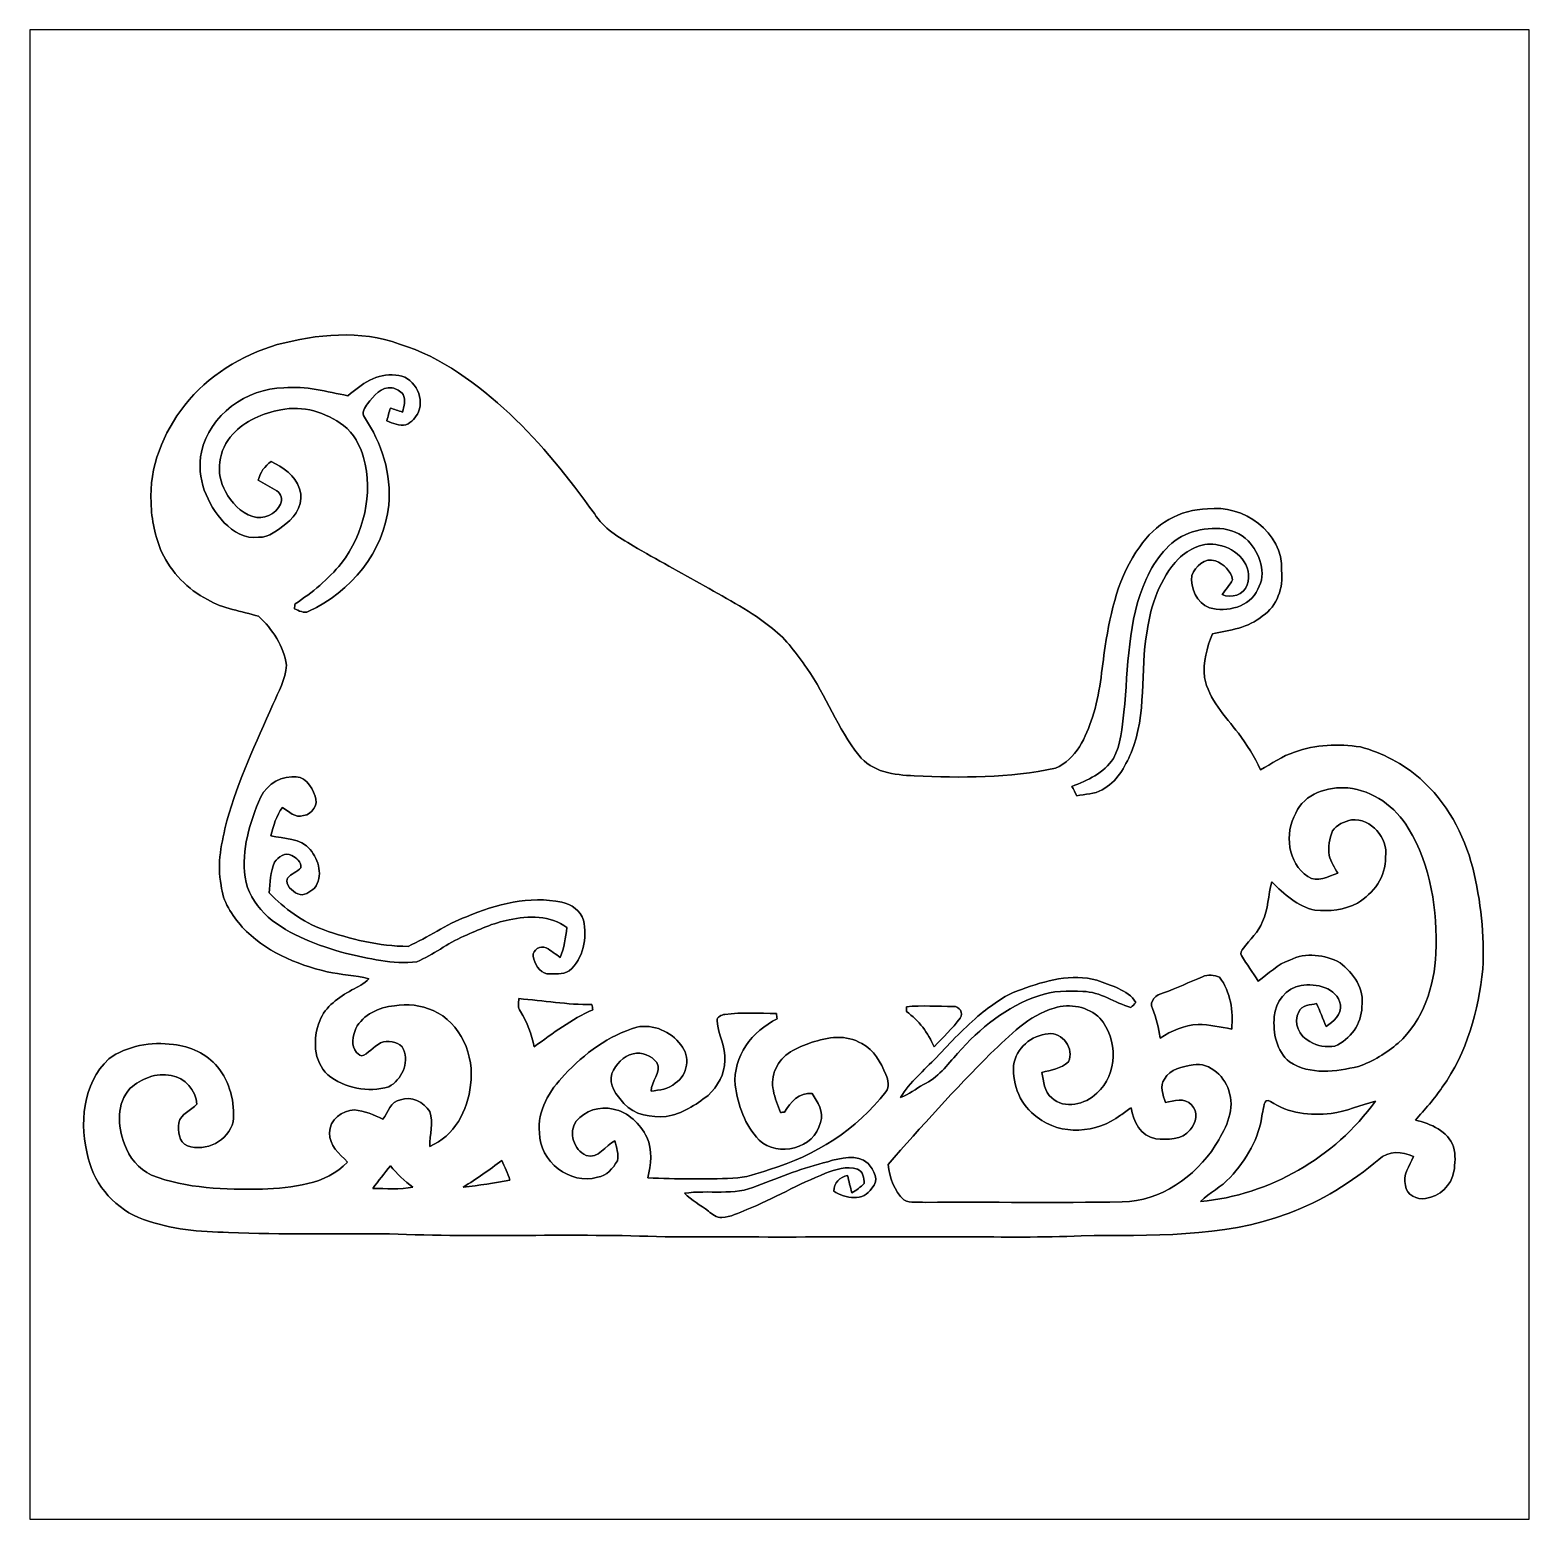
# Model space of a CAD drawing. Header units: centimetres. Extents: x -16.8 to 16.8, y -16.7 to 16.7.
import ezdxf

# ---------------------------------------------------------------- set-up
doc = ezdxf.new("R2010")
doc.units = ezdxf.units.CM
doc.header["$MEASUREMENT"] = 0
doc.layers.add('Layer 1', color=7, linetype='Continuous')

msp = doc.modelspace()

# ---------------------------------------------------------------- linework, layer by layer
at = {"layer": 'Layer 1', "color": 7}
for points, knots in [([(-16.77458, 16.66875), (-16.77458, 16.66875), (16.77458, 16.66875), (16.77458, 16.66875), (16.77458, 16.66875), (16.77458, 16.66875), (16.77458, -16.66875), (16.77458, -16.66875), (16.77458, -16.66875), (16.77458, -16.66875), (-16.77458, -16.66875), (-16.77458, -16.66875), (-16.77458, -16.66875), (-16.77458, -16.66875), (-16.77458, 16.66875), (-16.77458, 16.66875), (-16.77458, 16.66875), (-16.77458, 16.66875), (-16.77458, 16.66875), (-16.77458, 16.66875)], [0, 0, 0, 0, 0.16666667, 0.16666667, 0.16666667, 0.16666667, 0.33333333, 0.33333333, 0.33333333, 0.33333333, 0.5, 0.5, 0.5, 0.5, 0.66666667, 0.66666667, 0.66666667, 0.66666667, 1, 1, 1, 1]), ([(-11.24126, 9.62378), (-12.04207, 9.3853), (-12.79349, 8.93127), (-13.31207, 8.26699), (-13.31207, 8.26699), (-13.79361, 7.65175), (-14.11288, 6.87705), (-14.06137, 6.08471), (-14.06137, 6.08471), (-14.06208, 5.70195), (-13.96965, 5.32483), (-13.8243, 4.9724), (-13.8243, 4.9724), (-13.60664, 4.52402), (-13.24751, 4.14443), (-12.80301, 3.91583), (-12.80301, 3.91583), (-12.45517, 3.70099), (-12.03995, 3.66466), (-11.65895, 3.54118), (-11.65895, 3.54118), (-11.34745, 3.25826), (-11.09627, 2.87126), (-11.03489, 2.44863), (-11.03489, 2.44863), (-11.05041, 2.13148), (-11.2141, 1.85208), (-11.33616, 1.56704), (-11.33616, 1.56704), (-11.71469, 0.71402), (-12.11968, -0.13406), (-12.36768, -1.03717), (-12.36768, -1.03717), (-12.4841, -1.50742), (-12.59805, -1.99708), (-12.49609, -2.48179), (-12.49609, -2.48179), (-12.46717, -2.84445), (-12.25233, -3.14925), (-12.02408, -3.41595), (-12.02408, -3.41595), (-11.52349, -3.95182), (-10.82675, -4.25379), (-10.12296, -4.41466), (-10.12296, -4.41466), (-9.81498, -4.48839), (-9.4936, -4.4891), (-9.18845, -4.57659), (-9.18845, -4.57659), (-9.29711, -4.68559), (-9.4361, -4.75262), (-9.57016, -4.82459), (-9.57016, -4.82459), (-9.86261, -4.98651), (-10.16247, -5.19148), (-10.29123, -5.51568), (-10.29123, -5.51568), (-10.44646, -5.90585), (-10.43623, -6.42056), (-10.11026, -6.72324), (-10.11026, -6.72324), (-9.73279, -7.0231), (-9.20679, -7.13246), (-8.7436, -6.98959), (-8.7436, -6.98959), (-8.45714, -6.83683), (-8.28851, -6.46395), (-8.41163, -6.15421), (-8.41163, -6.15421), (-8.49313, -5.99228), (-8.70338, -5.95595), (-8.86601, -5.9817), (-8.86601, -5.9817), (-9.03817, -6.04555), (-9.15, -6.19831), (-9.30487, -6.28721), (-9.30487, -6.28721), (-9.36907, -6.32178), (-9.42516, -6.26286), (-9.46609, -6.22053), (-9.46609, -6.22053), (-9.59344, -6.07307), (-9.55075, -5.85223), (-9.48337, -5.68607), (-9.48337, -5.68607), (-9.31898, -5.37563), (-8.95914, -5.20594), (-8.62013, -5.17772), (-8.62013, -5.17772), (-8.32803, -5.1248), (-8.02499, -5.16714), (-7.75406, -5.28426), (-7.75406, -5.28426), (-7.12858, -5.55343), (-6.82202, -6.30379), (-6.91409, -6.95184), (-6.91409, -6.95184), (-6.96983, -7.51522), (-7.28204, -8.10542), (-7.82884, -8.3252), (-7.82884, -8.3252), (-7.82708, -8.06697), (-7.73818, -7.79498), (-7.82849, -7.54556), (-7.82849, -7.54556), (-7.96219, -7.33989), (-8.23877, -7.18397), (-8.48431, -7.28345), (-8.48431, -7.28345), (-8.70585, -7.31344), (-8.76053, -7.56214), (-8.87589, -7.71913), (-8.87589, -7.71913), (-9.07591, -7.61859), (-9.28582, -7.52969), (-9.51124, -7.51029), (-9.51124, -7.51029), (-9.78606, -7.5124), (-10.07604, -7.73465), (-10.06898, -8.02428), (-10.06898, -8.02428), (-10.08133, -8.30545), (-9.84779, -8.49701), (-9.66999, -8.67551), (-9.66999, -8.67551), (-10.14624, -9.19551), (-10.91494, -9.24454), (-11.57288, -9.28405), (-11.57288, -9.28405), (-12.40614, -9.29393), (-13.26515, -9.27312), (-14.05361, -8.97149), (-14.05361, -8.97149), (-14.33795, -8.83179), (-14.5609, -8.57426), (-14.65898, -8.27299), (-14.65898, -8.27299), (-14.81808, -7.87259), (-14.84242, -7.35683), (-14.53056, -7.0231), (-14.53056, -7.0231), (-14.28397, -6.80896), (-13.94672, -6.66644), (-13.61546, -6.74017), (-13.61546, -6.74017), (-13.30925, -6.78639), (-13.05489, -7.07355), (-13.04325, -7.38011), (-13.04325, -7.38011), (-13.16038, -7.53463), (-13.39956, -7.58754), (-13.44189, -7.79956), (-13.44189, -7.79956), (-13.47364, -7.97948), (-13.44366, -8.23207), (-13.24857, -8.31039), (-13.24857, -8.31039), (-12.84076, -8.46243), (-12.32958, -8.20138), (-12.22939, -7.77487), (-12.22939, -7.77487), (-12.17965, -7.3406), (-12.30242, -6.88693), (-12.57794, -6.54579), (-12.57794, -6.54579), (-12.8203, -6.25404), (-13.19036, -6.08542), (-13.56325, -6.04661), (-13.56325, -6.04661), (-14.06102, -5.97817), (-14.60006, -6.07095), (-15.01316, -6.36482), (-15.01316, -6.36482), (-15.60124, -6.92961), (-15.6778, -7.83908), (-15.46895, -8.59014), (-15.46895, -8.59014), (-15.31832, -9.21738), (-14.84066, -9.74619), (-14.23353, -9.96421), (-14.23353, -9.96421), (-13.62428, -10.1787), (-12.9727, -10.24643), (-12.32958, -10.25102), (-12.32958, -10.25102), (-11.13084, -10.31028), (-9.93069, -10.27007), (-8.7309, -10.28629), (-8.7309, -10.28629), (-6.6742, -10.3692), (-4.61433, -10.2676), (-2.55799, -10.35121), (-2.55799, -10.35121), (-0.3235, -10.35826), (1.91064, -10.35191), (4.14514, -10.35403), (4.14514, -10.35403), (5.01509, -10.34979), (5.88574, -10.37308), (6.75499, -10.3251), (6.75499, -10.3251), (8.30157, -10.30887), (9.906, -10.38154), (11.38096, -9.83121), (11.38096, -9.83121), (12.12391, -9.55005), (12.81112, -9.1313), (13.41508, -8.6166), (13.41508, -8.6166), (13.62675, -8.41234), (13.94001, -8.43633), (14.1859, -8.55486), (14.1859, -8.55486), (14.10335, -8.76335), (13.93825, -8.96161), (14.00845, -9.20221), (14.00845, -9.20221), (14.03138, -9.41493), (14.26774, -9.52747), (14.46107, -9.49007), (14.46107, -9.49007), (14.76869, -9.44774), (15.04103, -9.19939), (15.09466, -8.89141), (15.09466, -8.89141), (15.11794, -8.70973), (15.13805, -8.51676), (15.08654, -8.33896), (15.08654, -8.33896), (14.96131, -7.9756), (14.57219, -7.8232), (14.23211, -7.73571), (14.23211, -7.73571), (14.43849, -7.49617), (14.65686, -7.26546), (14.83325, -7.00193), (14.83325, -7.00193), (15.38393, -6.2297), (15.64393, -5.2892), (15.74271, -4.35539), (15.74271, -4.35539), (15.77657, -3.59445), (15.69861, -2.82751), (15.51481, -2.08844), (15.51481, -2.08844), (15.31937, -1.33244), (14.92532, -0.61278), (14.3383, -0.09031), (14.3383, -0.09031), (13.9506, 0.23848), (13.4934, 0.49036), (12.99986, 0.61666), (12.99986, 0.61666), (12.50985, 0.6918), (11.99762, 0.67204), (11.52878, 0.50165), (11.52878, 0.50165), (11.25008, 0.41875), (11.01972, 0.2346), (10.76184, 0.1076), (10.76184, 0.1076), (10.63519, 0.40005), (10.4588, 0.66746), (10.26971, 0.92251), (10.26971, 0.92251), (9.97303, 1.30704), (9.6079, 1.67852), (9.51195, 2.17276), (9.51195, 2.17276), (9.47702, 2.50931), (9.56345, 2.84233), (9.68834, 3.15172), (9.68834, 3.15172), (10.07639, 3.22509), (10.49796, 3.28471), (10.81052, 3.54894), (10.81052, 3.54894), (11.14072, 3.76767), (11.27972, 4.18677), (11.23844, 4.56918), (11.23844, 4.56918), (11.27337, 5.41867), (10.37661, 6.06072), (9.57686, 5.94572), (9.57686, 5.94572), (8.96937, 5.94219), (8.39082, 5.60141), (8.06168, 5.09764), (8.06168, 5.09764), (7.58437, 4.45347), (7.4168, 3.64878), (7.28733, 2.87479), (7.28733, 2.87479), (7.21148, 2.3428), (7.17797, 1.80022), (7.00299, 1.28729), (7.00299, 1.28729), (6.86153, 0.83714), (6.63998, 0.34078), (6.17855, 0.14217), (6.17855, 0.14217), (5.14209, -0.07796), (4.06859, -0.07973), (3.01449, -0.02858), (3.01449, -0.02858), (2.57175, -0.01058), (2.06269, 0.05115), (1.77482, 0.43498), (1.77482, 0.43498), (1.29399, 1.0227), (1.05128, 1.76177), (0.61383, 2.37878), (0.61383, 2.37878), (0.38065, 2.69275), (0.16157, 3.03001), (-0.15734, 3.26531), (-0.15734, 3.26531), (-0.61666, 3.65337), (-1.15711, 3.91936), (-1.67358, 4.21922), (-1.67358, 4.21922), (-2.20945, 4.51626), (-2.74567, 4.8133), (-3.27695, 5.1181), (-3.27695, 5.1181), (-3.59657, 5.3146), (-3.943, 5.51039), (-4.14373, 5.83988), (-4.14373, 5.83988), (-4.71135, 6.63504), (-5.32589, 7.40198), (-6.03709, 8.07438), (-6.03709, 8.07438), (-6.75605, 8.73442), (-7.55721, 9.34967), (-8.50441, 9.63471), (-8.50441, 9.63471), (-9.38283, 9.96033), (-10.35509, 9.85908), (-11.24126, 9.62378)], [0, 0, 0, 0, 0.01162791, 0.01162791, 0.01162791, 0.01162791, 0.02325581, 0.02325581, 0.02325581, 0.02325581, 0.03488372, 0.03488372, 0.03488372, 0.03488372, 0.04651163, 0.04651163, 0.04651163, 0.04651163, 0.05813953, 0.05813953, 0.05813953, 0.05813953, 0.06976744, 0.06976744, 0.06976744, 0.06976744, 0.08139535, 0.08139535, 0.08139535, 0.08139535, 0.09302326, 0.09302326, 0.09302326, 0.09302326, 0.10465116, 0.10465116, 0.10465116, 0.10465116, 0.11627907, 0.11627907, 0.11627907, 0.11627907, 0.12790698, 0.12790698, 0.12790698, 0.12790698, 0.13953488, 0.13953488, 0.13953488, 0.13953488, 0.15116279, 0.15116279, 0.15116279, 0.15116279, 0.1627907, 0.1627907, 0.1627907, 0.1627907, 0.1744186, 0.1744186, 0.1744186, 0.1744186, 0.18604651, 0.18604651, 0.18604651, 0.18604651, 0.19767442, 0.19767442, 0.19767442, 0.19767442, 0.20930233, 0.20930233, 0.20930233, 0.20930233, 0.22093023, 0.22093023, 0.22093023, 0.22093023, 0.23255814, 0.23255814, 0.23255814, 0.23255814, 0.24418605, 0.24418605, 0.24418605, 0.24418605, 0.25581395, 0.25581395, 0.25581395, 0.25581395, 0.26744186, 0.26744186, 0.26744186, 0.26744186, 0.27906977, 0.27906977, 0.27906977, 0.27906977, 0.29069767, 0.29069767, 0.29069767, 0.29069767, 0.30232558, 0.30232558, 0.30232558, 0.30232558, 0.31395349, 0.31395349, 0.31395349, 0.31395349, 0.3255814, 0.3255814, 0.3255814, 0.3255814, 0.3372093, 0.3372093, 0.3372093, 0.3372093, 0.34883721, 0.34883721, 0.34883721, 0.34883721, 0.36046512, 0.36046512, 0.36046512, 0.36046512, 0.37209302, 0.37209302, 0.37209302, 0.37209302, 0.38372093, 0.38372093, 0.38372093, 0.38372093, 0.39534884, 0.39534884, 0.39534884, 0.39534884, 0.40697674, 0.40697674, 0.40697674, 0.40697674, 0.41860465, 0.41860465, 0.41860465, 0.41860465, 0.43023256, 0.43023256, 0.43023256, 0.43023256, 0.44186047, 0.44186047, 0.44186047, 0.44186047, 0.45348837, 0.45348837, 0.45348837, 0.45348837, 0.46511628, 0.46511628, 0.46511628, 0.46511628, 0.47674419, 0.47674419, 0.47674419, 0.47674419, 0.48837209, 0.48837209, 0.48837209, 0.48837209, 0.5, 0.5, 0.5, 0.5, 0.51162791, 0.51162791, 0.51162791, 0.51162791, 0.52325581, 0.52325581, 0.52325581, 0.52325581, 0.53488372, 0.53488372, 0.53488372, 0.53488372, 0.54651163, 0.54651163, 0.54651163, 0.54651163, 0.55813953, 0.55813953, 0.55813953, 0.55813953, 0.56976744, 0.56976744, 0.56976744, 0.56976744, 0.58139535, 0.58139535, 0.58139535, 0.58139535, 0.59302326, 0.59302326, 0.59302326, 0.59302326, 0.60465116, 0.60465116, 0.60465116, 0.60465116, 0.61627907, 0.61627907, 0.61627907, 0.61627907, 0.62790698, 0.62790698, 0.62790698, 0.62790698, 0.63953488, 0.63953488, 0.63953488, 0.63953488, 0.65116279, 0.65116279, 0.65116279, 0.65116279, 0.6627907, 0.6627907, 0.6627907, 0.6627907, 0.6744186, 0.6744186, 0.6744186, 0.6744186, 0.68604651, 0.68604651, 0.68604651, 0.68604651, 0.69767442, 0.69767442, 0.69767442, 0.69767442, 0.70930233, 0.70930233, 0.70930233, 0.70930233, 0.72093023, 0.72093023, 0.72093023, 0.72093023, 0.73255814, 0.73255814, 0.73255814, 0.73255814, 0.74418605, 0.74418605, 0.74418605, 0.74418605, 0.75581395, 0.75581395, 0.75581395, 0.75581395, 0.76744186, 0.76744186, 0.76744186, 0.76744186, 0.77906977, 0.77906977, 0.77906977, 0.77906977, 0.79069767, 0.79069767, 0.79069767, 0.79069767, 0.80232558, 0.80232558, 0.80232558, 0.80232558, 0.81395349, 0.81395349, 0.81395349, 0.81395349, 0.8255814, 0.8255814, 0.8255814, 0.8255814, 0.8372093, 0.8372093, 0.8372093, 0.8372093, 0.84883721, 0.84883721, 0.84883721, 0.84883721, 0.86046512, 0.86046512, 0.86046512, 0.86046512, 0.87209302, 0.87209302, 0.87209302, 0.87209302, 0.88372093, 0.88372093, 0.88372093, 0.88372093, 0.89534884, 0.89534884, 0.89534884, 0.89534884, 0.90697674, 0.90697674, 0.90697674, 0.90697674, 0.91860465, 0.91860465, 0.91860465, 0.91860465, 0.93023256, 0.93023256, 0.93023256, 0.93023256, 0.94186047, 0.94186047, 0.94186047, 0.94186047, 0.95348837, 0.95348837, 0.95348837, 0.95348837, 0.96511628, 0.96511628, 0.96511628, 0.96511628, 0.97674419, 0.97674419, 0.97674419, 0.97674419, 1, 1, 1, 1]), ([(-9.658, 8.48042), (-9.36061, 8.73689), (-9.00748, 8.99019), (-8.58979, 8.94362), (-8.58979, 8.94362), (-8.19961, 8.93374), (-7.93715, 8.46808), (-8.0772, 8.11601), (-8.0772, 8.11601), (-8.13506, 7.99394), (-8.23313, 7.88282), (-8.35978, 7.83061), (-8.35978, 7.83061), (-8.51112, 7.79639), (-8.6487, 7.86518), (-8.78487, 7.91598), (-8.78487, 7.91598), (-8.76441, 8.01476), (-8.73936, 8.1093), (-8.70903, 8.20455), (-8.70903, 8.20455), (-8.61871, 8.17316), (-8.52805, 8.14246), (-8.43633, 8.11424), (-8.43633, 8.11424), (-8.40599, 8.24159), (-8.35836, 8.38376), (-8.42504, 8.50829), (-8.42504, 8.50829), (-8.47937, 8.58943), (-8.58026, 8.62401), (-8.66563, 8.65999), (-8.66563, 8.65999), (-8.9154, 8.68962), (-9.08509, 8.47654), (-9.21703, 8.30016), (-9.21703, 8.30016), (-9.27523, 8.21619), (-9.36801, 8.09766), (-9.2897, 7.99677), (-9.2897, 7.99677), (-8.90164, 7.42421), (-8.67869, 6.72289), (-8.74677, 6.02897), (-8.74677, 6.02897), (-8.85014, 4.98757), (-9.59803, 4.07882), (-10.53712, 3.65407), (-10.53712, 3.65407), (-10.64472, 3.59516), (-10.75549, 3.67171), (-10.85462, 3.71122), (-10.85462, 3.71122), (-10.85109, 3.73874), (-10.84404, 3.79342), (-10.84051, 3.82094), (-10.84051, 3.82094), (-10.45492, 4.07035), (-10.10003, 4.37056), (-9.80652, 4.72475), (-9.80652, 4.72475), (-9.30063, 5.38974), (-9.08579, 6.28615), (-9.30698, 7.10071), (-9.30698, 7.10071), (-9.39271, 7.37023), (-9.52571, 7.63693), (-9.75466, 7.81297), (-9.75466, 7.81297), (-10.15083, 8.10719), (-10.67012, 8.27229), (-11.16154, 8.16292), (-11.16154, 8.16292), (-11.56194, 8.09237), (-11.95987, 7.92021), (-12.23821, 7.61647), (-12.23821, 7.61647), (-12.55748, 7.27992), (-12.63227, 6.73488), (-12.39908, 6.33236), (-12.39908, 6.33236), (-12.26432, 6.0893), (-12.06359, 5.85858), (-11.78913, 5.77568), (-11.78913, 5.77568), (-11.55136, 5.68713), (-11.27019, 5.82895), (-11.1693, 6.05472), (-11.1693, 6.05472), (-11.11144, 6.15491), (-11.15307, 6.28932), (-11.24867, 6.34965), (-11.24867, 6.34965), (-11.38343, 6.43537), (-11.52948, 6.50346), (-11.6653, 6.58742), (-11.6653, 6.58742), (-11.63038, 6.76487), (-11.51643, 6.90316), (-11.37779, 7.01005), (-11.37779, 7.01005), (-11.11532, 6.87246), (-10.83134, 6.70419), (-10.74526, 6.39868), (-10.74526, 6.39868), (-10.63202, 6.10376), (-10.80735, 5.7845), (-11.04688, 5.61411), (-11.04688, 5.61411), (-11.22715, 5.47511), (-11.41695, 5.30578), (-11.66036, 5.31107), (-11.66036, 5.31107), (-11.95776, 5.26062), (-12.22304, 5.44195), (-12.42624, 5.63563), (-12.42624, 5.63563), (-12.81289, 6.0579), (-13.06019, 6.63928), (-12.93742, 7.21924), (-12.93742, 7.21924), (-12.75574, 8.05074), (-11.92953, 8.64411), (-11.09416, 8.6547), (-11.09416, 8.6547), (-10.6045, 8.71114), (-10.13284, 8.5658), (-9.658, 8.48042)], [0, 0, 0, 0, 0.03030303, 0.03030303, 0.03030303, 0.03030303, 0.06060606, 0.06060606, 0.06060606, 0.06060606, 0.09090909, 0.09090909, 0.09090909, 0.09090909, 0.12121212, 0.12121212, 0.12121212, 0.12121212, 0.15151515, 0.15151515, 0.15151515, 0.15151515, 0.18181818, 0.18181818, 0.18181818, 0.18181818, 0.21212121, 0.21212121, 0.21212121, 0.21212121, 0.24242424, 0.24242424, 0.24242424, 0.24242424, 0.27272727, 0.27272727, 0.27272727, 0.27272727, 0.3030303, 0.3030303, 0.3030303, 0.3030303, 0.33333333, 0.33333333, 0.33333333, 0.33333333, 0.36363636, 0.36363636, 0.36363636, 0.36363636, 0.39393939, 0.39393939, 0.39393939, 0.39393939, 0.42424242, 0.42424242, 0.42424242, 0.42424242, 0.45454545, 0.45454545, 0.45454545, 0.45454545, 0.48484848, 0.48484848, 0.48484848, 0.48484848, 0.51515152, 0.51515152, 0.51515152, 0.51515152, 0.54545455, 0.54545455, 0.54545455, 0.54545455, 0.57575758, 0.57575758, 0.57575758, 0.57575758, 0.60606061, 0.60606061, 0.60606061, 0.60606061, 0.63636364, 0.63636364, 0.63636364, 0.63636364, 0.66666667, 0.66666667, 0.66666667, 0.66666667, 0.6969697, 0.6969697, 0.6969697, 0.6969697, 0.72727273, 0.72727273, 0.72727273, 0.72727273, 0.75757576, 0.75757576, 0.75757576, 0.75757576, 0.78787879, 0.78787879, 0.78787879, 0.78787879, 0.81818182, 0.81818182, 0.81818182, 0.81818182, 0.84848485, 0.84848485, 0.84848485, 0.84848485, 0.87878788, 0.87878788, 0.87878788, 0.87878788, 0.90909091, 0.90909091, 0.90909091, 0.90909091, 0.93939394, 0.93939394, 0.93939394, 0.93939394, 1, 1, 1, 1]), ([(9.16376, 5.4035), (9.59026, 5.55907), (10.14801, 5.58024), (10.48879, 5.2324), (10.48879, 5.2324), (10.75231, 4.95688), (10.91177, 4.49756), (10.70398, 4.14584), (10.70398, 4.14584), (10.51772, 3.74615), (10.01748, 3.62832), (9.62096, 3.72992), (9.62096, 3.72992), (9.33979, 3.84669), (9.19127, 4.16384), (9.22726, 4.45805), (9.22726, 4.45805), (9.30275, 4.66196), (9.52359, 4.86304), (9.75501, 4.78437), (9.75501, 4.78437), (9.93951, 4.72122), (10.10673, 4.55471), (10.1406, 4.35857), (10.1406, 4.35857), (10.07851, 4.23757), (9.97938, 4.13985), (9.90424, 4.02696), (9.90424, 4.02696), (10.11167, 3.94441), (10.39177, 4.01461), (10.46727, 4.24321), (10.46727, 4.24321), (10.61614, 4.67184), (10.23091, 5.07506), (9.82521, 5.13292), (9.82521, 5.13292), (9.49396, 5.22711), (9.16658, 5.04684), (8.92845, 4.82953), (8.92845, 4.82953), (8.51147, 4.39032), (8.31427, 3.79377), (8.22537, 3.20604), (8.22537, 3.20604), (8.06732, 2.3054), (8.22925, 1.35043), (7.86941, 0.48754), (7.86941, 0.48754), (7.72866, 0.16651), (7.54733, -0.1778), (7.21819, -0.34114), (7.21819, -0.34114), (7.04885, -0.44626), (6.84212, -0.43603), (6.65233, -0.47413), (6.65233, -0.47413), (6.62552, -0.42228), (6.57154, -0.31856), (6.54473, -0.2667), (6.54473, -0.2667), (6.89398, -0.13441), (7.26228, 0.0314), (7.47148, 0.35878), (7.47148, 0.35878), (7.64611, 0.67381), (7.66339, 1.04528), (7.70819, 1.39488), (7.70819, 1.39488), (7.80697, 2.39959), (7.78722, 3.4477), (8.21055, 4.38644), (8.21055, 4.38644), (8.41057, 4.81189), (8.70867, 5.22887), (9.16376, 5.4035)], [0, 0, 0, 0, 0.05, 0.05, 0.05, 0.05, 0.1, 0.1, 0.1, 0.1, 0.15, 0.15, 0.15, 0.15, 0.2, 0.2, 0.2, 0.2, 0.25, 0.25, 0.25, 0.25, 0.3, 0.3, 0.3, 0.3, 0.35, 0.35, 0.35, 0.35, 0.4, 0.4, 0.4, 0.4, 0.45, 0.45, 0.45, 0.45, 0.5, 0.5, 0.5, 0.5, 0.55, 0.55, 0.55, 0.55, 0.6, 0.6, 0.6, 0.6, 0.65, 0.65, 0.65, 0.65, 0.7, 0.7, 0.7, 0.7, 0.75, 0.75, 0.75, 0.75, 0.8, 0.8, 0.8, 0.8, 0.85, 0.85, 0.85, 0.85, 0.9, 0.9, 0.9, 0.9, 1, 1, 1, 1]), ([(-11.66178, -0.6163), (-11.54748, -0.30868), (-11.2582, -0.05151), (-10.91741, -0.05539), (-10.91741, -0.05539), (-10.64683, -0.00176), (-10.46233, -0.25894), (-10.3953, -0.48331), (-10.3953, -0.48331), (-10.30958, -0.66463), (-10.4588, -0.8957), (-10.65071, -0.92004), (-10.65071, -0.92004), (-10.8398, -0.98037), (-10.97986, -0.83044), (-11.12061, -0.73836), (-11.12061, -0.73836), (-11.26878, -0.91899), (-11.31923, -1.15288), (-11.38696, -1.37089), (-11.38696, -1.37089), (-11.08604, -1.44392), (-10.72056, -1.42028), (-10.50078, -1.68134), (-10.50078, -1.68134), (-10.30993, -1.91241), (-10.20833, -2.28353), (-10.40412, -2.54353), (-10.40412, -2.54353), (-10.50678, -2.62184), (-10.64507, -2.73791), (-10.78195, -2.67123), (-10.78195, -2.67123), (-10.90648, -2.61267), (-11.06276, -2.47862), (-11.01337, -2.3241), (-11.01337, -2.3241), (-10.93329, -2.22038), (-10.79747, -2.18369), (-10.71104, -2.08668), (-10.71104, -2.08668), (-10.69587, -1.95651), (-10.81334, -1.86514), (-10.91777, -1.81434), (-10.91777, -1.81434), (-11.05853, -1.73355), (-11.22363, -1.84326), (-11.29841, -1.96462), (-11.29841, -1.96462), (-11.39613, -2.18017), (-11.39931, -2.42147), (-11.42259, -2.65289), (-11.42259, -2.65289), (-11.07581, -2.99861), (-10.67611, -3.30376), (-10.21186, -3.47204), (-10.21186, -3.47204), (-9.60367, -3.69182), (-8.96091, -3.84493), (-8.31144, -3.8481), (-8.31144, -3.8481), (-7.86624, -3.64913), (-7.4676, -3.35386), (-7.00828, -3.18382), (-7.00828, -3.18382), (-6.34048, -2.90054), (-5.59788, -2.71004), (-4.87257, -2.8575), (-4.87257, -2.8575), (-4.66619, -2.91112), (-4.44429, -3.04059), (-4.38891, -3.26178), (-4.38891, -3.26178), (-4.29507, -3.65584), (-4.38679, -4.12432), (-4.70817, -4.39349), (-4.70817, -4.39349), (-4.85105, -4.49121), (-5.04155, -4.46017), (-5.20347, -4.4637), (-5.20347, -4.4637), (-5.37986, -4.42383), (-5.48534, -4.23757), (-5.51286, -4.07), (-5.51286, -4.07), (-5.52909, -3.92324), (-5.35129, -3.82129), (-5.2197, -3.8802), (-5.2197, -3.8802), (-5.1121, -3.94441), (-5.01227, -4.02237), (-4.90926, -4.09434), (-4.90926, -4.09434), (-4.81224, -3.88444), (-4.78755, -3.65407), (-4.75968, -3.42724), (-4.75968, -3.42724), (-5.12586, -3.14713), (-5.62363, -3.1556), (-6.05155, -3.2572), (-6.05155, -3.2572), (-6.41033, -3.31682), (-6.73559, -3.48121), (-7.0672, -3.62056), (-7.0672, -3.62056), (-7.43126, -3.78284), (-7.74947, -4.0319), (-8.11424, -4.19171), (-8.11424, -4.19171), (-8.65611, -4.2605), (-9.19409, -4.11304), (-9.71973, -4.00226), (-9.71973, -4.00226), (-10.3311, -3.82517), (-10.95128, -3.60327), (-11.44729, -3.19123), (-11.44729, -3.19123), (-11.66777, -2.9778), (-11.87662, -2.72486), (-11.93483, -2.41512), (-11.93483, -2.41512), (-12.07029, -1.80375), (-11.88508, -1.18181), (-11.66178, -0.6163)], [0, 0, 0, 0, 0.03125, 0.03125, 0.03125, 0.03125, 0.0625, 0.0625, 0.0625, 0.0625, 0.09375, 0.09375, 0.09375, 0.09375, 0.125, 0.125, 0.125, 0.125, 0.15625, 0.15625, 0.15625, 0.15625, 0.1875, 0.1875, 0.1875, 0.1875, 0.21875, 0.21875, 0.21875, 0.21875, 0.25, 0.25, 0.25, 0.25, 0.28125, 0.28125, 0.28125, 0.28125, 0.3125, 0.3125, 0.3125, 0.3125, 0.34375, 0.34375, 0.34375, 0.34375, 0.375, 0.375, 0.375, 0.375, 0.40625, 0.40625, 0.40625, 0.40625, 0.4375, 0.4375, 0.4375, 0.4375, 0.46875, 0.46875, 0.46875, 0.46875, 0.5, 0.5, 0.5, 0.5, 0.53125, 0.53125, 0.53125, 0.53125, 0.5625, 0.5625, 0.5625, 0.5625, 0.59375, 0.59375, 0.59375, 0.59375, 0.625, 0.625, 0.625, 0.625, 0.65625, 0.65625, 0.65625, 0.65625, 0.6875, 0.6875, 0.6875, 0.6875, 0.71875, 0.71875, 0.71875, 0.71875, 0.75, 0.75, 0.75, 0.75, 0.78125, 0.78125, 0.78125, 0.78125, 0.8125, 0.8125, 0.8125, 0.8125, 0.84375, 0.84375, 0.84375, 0.84375, 0.875, 0.875, 0.875, 0.875, 0.90625, 0.90625, 0.90625, 0.90625, 0.9375, 0.9375, 0.9375, 0.9375, 1, 1, 1, 1]), ([(11.55241, -0.86431), (11.74503, -0.42686), (12.2749, -0.26388), (12.71834, -0.29916), (12.71834, -0.29916), (13.28208, -0.35454), (13.78691, -0.72319), (14.07231, -1.20403), (14.07231, -1.20403), (14.58101, -2.03694), (14.72812, -3.04306), (14.69249, -4.00473), (14.69249, -4.00473), (14.65474, -4.74239), (14.40921, -5.50827), (13.84653, -6.01486), (13.84653, -6.01486), (13.58053, -6.23111), (13.28667, -6.42444), (12.96, -6.53486), (12.96, -6.53486), (12.45447, -6.65833), (11.87556, -6.73206), (11.41377, -6.43608), (11.41377, -6.43608), (11.11744, -6.19478), (11.043, -5.78273), (11.07158, -5.42149), (11.07158, -5.42149), (11.09627, -5.09341), (11.33757, -4.7752), (11.67412, -4.7244), (11.67412, -4.7244), (12.00891, -4.67148), (12.47211, -4.76497), (12.55642, -5.15514), (12.55642, -5.15514), (12.58182, -5.37069), (12.39732, -5.53649), (12.23116, -5.64162), (12.23116, -5.64162), (12.16307, -5.46947), (12.09675, -5.29625), (12.01843, -5.12904), (12.01843, -5.12904), (11.88896, -5.1629), (11.68118, -5.15338), (11.62297, -5.31001), (11.62297, -5.31001), (11.49068, -5.56189), (11.62897, -5.86564), (11.87097, -5.97994), (11.87097, -5.97994), (12.03325, -6.09424), (12.23962, -6.102), (12.43048, -6.08154), (12.43048, -6.08154), (12.77197, -5.93161), (13.03337, -5.58271), (13.03196, -5.20206), (13.03196, -5.20206), (13.10358, -4.80095), (12.84111, -4.44747), (12.54619, -4.21322), (12.54619, -4.21322), (12.20541, -4.03437), (11.77749, -3.97651), (11.42294, -4.15431), (11.42294, -4.15431), (11.14742, -4.24286), (10.94564, -4.46229), (10.71562, -4.62703), (10.71562, -4.62703), (10.5918, -4.43548), (10.45845, -4.25062), (10.33992, -4.05589), (10.33992, -4.05589), (10.293, -3.99909), (10.34909, -3.93876), (10.38084, -3.89114), (10.38084, -3.89114), (10.53394, -3.69993), (10.71598, -3.52601), (10.80982, -3.29459), (10.80982, -3.29459), (10.94105, -3.01554), (10.93646, -2.69981), (11.01725, -2.40665), (11.01725, -2.40665), (11.2903, -2.67723), (11.59439, -2.95451), (11.98245, -3.03777), (11.98245, -3.03777), (12.3063, -3.06881), (12.64461, -3.03424), (12.93601, -2.87902), (12.93601, -2.87902), (13.29055, -2.66312), (13.57701, -2.28459), (13.56289, -1.85103), (13.56289, -1.85103), (13.62922, -1.42205), (13.24116, -0.96873), (12.80019, -1.01812), (12.80019, -1.01812), (12.64038, -1.05198), (12.46858, -1.12219), (12.37756, -1.26436), (12.37756, -1.26436), (12.30983, -1.43581), (12.27243, -1.62666), (12.30242, -1.81116), (12.30242, -1.81116), (12.33558, -1.95756), (12.42483, -2.08139), (12.49221, -2.21262), (12.49221, -2.21262), (12.29042, -2.27542), (12.02514, -2.43664), (11.82723, -2.28388), (11.82723, -2.28388), (11.36897, -1.98296), (11.30053, -1.31833), (11.55241, -0.86431)], [0, 0, 0, 0, 0.03125, 0.03125, 0.03125, 0.03125, 0.0625, 0.0625, 0.0625, 0.0625, 0.09375, 0.09375, 0.09375, 0.09375, 0.125, 0.125, 0.125, 0.125, 0.15625, 0.15625, 0.15625, 0.15625, 0.1875, 0.1875, 0.1875, 0.1875, 0.21875, 0.21875, 0.21875, 0.21875, 0.25, 0.25, 0.25, 0.25, 0.28125, 0.28125, 0.28125, 0.28125, 0.3125, 0.3125, 0.3125, 0.3125, 0.34375, 0.34375, 0.34375, 0.34375, 0.375, 0.375, 0.375, 0.375, 0.40625, 0.40625, 0.40625, 0.40625, 0.4375, 0.4375, 0.4375, 0.4375, 0.46875, 0.46875, 0.46875, 0.46875, 0.5, 0.5, 0.5, 0.5, 0.53125, 0.53125, 0.53125, 0.53125, 0.5625, 0.5625, 0.5625, 0.5625, 0.59375, 0.59375, 0.59375, 0.59375, 0.625, 0.625, 0.625, 0.625, 0.65625, 0.65625, 0.65625, 0.65625, 0.6875, 0.6875, 0.6875, 0.6875, 0.71875, 0.71875, 0.71875, 0.71875, 0.75, 0.75, 0.75, 0.75, 0.78125, 0.78125, 0.78125, 0.78125, 0.8125, 0.8125, 0.8125, 0.8125, 0.84375, 0.84375, 0.84375, 0.84375, 0.875, 0.875, 0.875, 0.875, 0.90625, 0.90625, 0.90625, 0.90625, 0.9375, 0.9375, 0.9375, 0.9375, 1, 1, 1, 1]), ([(5.41373, -4.81154), (5.94783, -4.61574), (6.53979, -4.45206), (7.10459, -4.60728), (7.10459, -4.60728), (7.40798, -4.73287), (7.79004, -4.80272), (7.97525, -5.10646), (7.97525, -5.10646), (7.9375, -5.14315), (7.90046, -5.18019), (7.86342, -5.21758), (7.86342, -5.21758), (7.50147, -5.10822), (7.18009, -4.86198), (6.79027, -4.8574), (6.79027, -4.8574), (6.46112, -4.84505), (6.1147, -4.82917), (5.80319, -4.95618), (5.80319, -4.95618), (5.08388, -5.19077), (4.47816, -5.68043), (3.98604, -6.24346), (3.98604, -6.24346), (3.75426, -6.49887), (3.54295, -6.79521), (3.2198, -6.94161), (3.2198, -6.94161), (3.04835, -7.03439), (2.89983, -7.17091), (2.71004, -7.22947), (2.71004, -7.22947), (2.915, -6.87952), (3.23779, -6.62623), (3.51084, -6.33342), (3.51084, -6.33342), (3.82729, -5.99228), (4.15325, -5.6575), (4.50779, -5.35552), (4.50779, -5.35552), (4.78614, -5.13927), (5.07259, -4.91807), (5.41373, -4.81154)], [0, 0, 0, 0, 0.08333333, 0.08333333, 0.08333333, 0.08333333, 0.16666667, 0.16666667, 0.16666667, 0.16666667, 0.25, 0.25, 0.25, 0.25, 0.33333333, 0.33333333, 0.33333333, 0.33333333, 0.41666667, 0.41666667, 0.41666667, 0.41666667, 0.5, 0.5, 0.5, 0.5, 0.58333333, 0.58333333, 0.58333333, 0.58333333, 0.66666667, 0.66666667, 0.66666667, 0.66666667, 0.75, 0.75, 0.75, 0.75, 0.83333333, 0.83333333, 0.83333333, 0.83333333, 1, 1, 1, 1]), ([(9.46926, -4.52826), (9.58956, -4.47357), (9.72926, -4.48804), (9.85026, -4.53919), (9.85026, -4.53919), (10.09897, -4.86833), (10.154, -5.29731), (10.12049, -5.69807), (10.12049, -5.69807), (9.87037, -5.65785), (9.62166, -5.59894), (9.36766, -5.59682), (9.36766, -5.59682), (9.05863, -5.60423), (8.77605, -5.74252), (8.51817, -5.90021), (8.51817, -5.90021), (8.48677, -5.67337), (8.44056, -5.44971), (8.34496, -5.24157), (8.34496, -5.24157), (8.25606, -5.07788), (8.44197, -4.91702), (8.5912, -4.89162), (8.5912, -4.89162), (8.88929, -4.78437), (9.17575, -4.64785), (9.46926, -4.52826)], [0, 0, 0, 0, 0.125, 0.125, 0.125, 0.125, 0.25, 0.25, 0.25, 0.25, 0.375, 0.375, 0.375, 0.375, 0.5, 0.5, 0.5, 0.5, 0.625, 0.625, 0.625, 0.625, 0.75, 0.75, 0.75, 0.75, 1, 1, 1, 1]), ([(-5.83318, -5.01756), (-5.28814, -5.06307), (-4.74486, -5.15691), (-4.19664, -5.1495), (-4.19664, -5.1495), (-4.191, -5.1883), (-4.185, -5.22711), (-4.17901, -5.26627), (-4.17901, -5.26627), (-4.65455, -5.48005), (-5.07153, -5.79367), (-5.4924, -6.096), (-5.4924, -6.096), (-5.54249, -5.81378), (-5.6455, -5.54637), (-5.79967, -5.30437), (-5.79967, -5.30437), (-5.85752, -5.21864), (-5.84518, -5.11422), (-5.83318, -5.01756)], [0, 0, 0, 0, 0.16666667, 0.16666667, 0.16666667, 0.16666667, 0.33333333, 0.33333333, 0.33333333, 0.33333333, 0.5, 0.5, 0.5, 0.5, 0.66666667, 0.66666667, 0.66666667, 0.66666667, 1, 1, 1, 1]), ([(-1.22414, -5.36963), (-0.84102, -5.32165), (-0.45261, -5.34599), (-0.06703, -5.35411), (-0.06703, -5.35411), (-0.0635, -5.39221), (-0.05927, -5.43101), (-0.05503, -5.46982), (-0.05503, -5.46982), (-0.60748, -5.74393), (-1.04704, -6.31543), (-0.99131, -6.95537), (-0.99131, -6.95537), (-0.93416, -7.4041), (-0.77223, -7.84966), (-0.45826, -8.18444), (-0.45826, -8.18444), (-0.03669, -8.58555), (0.78458, -8.37424), (0.91581, -7.79216), (0.91581, -7.79216), (1.00013, -7.5498), (0.84984, -7.33354), (0.72813, -7.14128), (0.72813, -7.14128), (0.43886, -7.11976), (0.24201, -7.33107), (0.11324, -7.55967), (0.11324, -7.55967), (0.08996, -7.56144), (0.04339, -7.56497), (0.02011, -7.56638), (0.02011, -7.56638), (-0.0956, -7.25981), (-0.24941, -6.89751), (-0.08079, -6.58601), (-0.08079, -6.58601), (0.04763, -6.25299), (0.40111, -6.11046), (0.71155, -6.00287), (0.71155, -6.00287), (1.0735, -5.87869), (1.50072, -5.81096), (1.84291, -6.02615), (1.84291, -6.02615), (2.12019, -6.16444), (2.2666, -6.44737), (2.3816, -6.72006), (2.3816, -6.72006), (2.42993, -6.84213), (2.47544, -6.99276), (2.37807, -7.10494), (2.37807, -7.10494), (1.72826, -7.94702), (0.78881, -8.54357), (-0.22578, -8.8459), (-0.22578, -8.8459), (-0.49318, -8.92704), (-0.75812, -9.03499), (-1.0414, -9.03817), (-1.0414, -9.03817), (-1.67499, -9.06216), (-2.31034, -9.06004), (-2.94358, -9.03111), (-2.94358, -9.03111), (-2.88396, -8.73019), (-2.82928, -8.40881), (-2.97074, -8.12094), (-2.97074, -8.12094), (-3.11856, -7.82249), (-3.38314, -7.55121), (-3.72322, -7.49371), (-3.72322, -7.49371), (-4.0192, -7.41892), (-4.35928, -7.52193), (-4.54801, -7.76499), (-4.54801, -7.76499), (-4.73216, -8.00982), (-4.60199, -8.4134), (-4.32682, -8.5284), (-4.32682, -8.5284), (-4.0453, -8.61483), (-3.90454, -8.30545), (-3.68265, -8.20067), (-3.68265, -8.20067), (-3.64949, -8.34602), (-3.5941, -8.49912), (-3.62867, -8.64905), (-3.62867, -8.64905), (-3.72674, -8.81451), (-3.86609, -8.99054), (-4.07282, -9.01559), (-4.07282, -9.01559), (-4.6923, -9.19692), (-5.36928, -8.66034), (-5.37457, -8.02499), (-5.37457, -8.02499), (-5.4289, -7.52581), (-5.14315, -7.07108), (-4.81295, -6.72324), (-4.81295, -6.72324), (-4.36668, -6.25158), (-3.82623, -5.83812), (-3.19405, -5.65714), (-3.19405, -5.65714), (-2.82646, -5.57953), (-2.42746, -5.7531), (-2.2098, -6.05437), (-2.2098, -6.05437), (-1.98473, -6.29849), (-2.05317, -6.73735), (-2.33257, -6.91162), (-2.33257, -6.91162), (-2.48179, -7.04603), (-2.68464, -7.06437), (-2.87408, -7.08872), (-2.87408, -7.08872), (-2.87373, -6.86576), (-2.62996, -6.67103), (-2.74567, -6.44984), (-2.74567, -6.44984), (-2.86526, -6.29179), (-3.07869, -6.2036), (-3.27484, -6.25016), (-3.27484, -6.25016), (-3.4985, -6.2992), (-3.66183, -6.49146), (-3.75179, -6.69255), (-3.75179, -6.69255), (-3.8294, -6.95713), (-3.6509, -7.18256), (-3.48227, -7.36247), (-3.48227, -7.36247), (-3.25085, -7.62529), (-2.86597, -7.68491), (-2.53506, -7.65563), (-2.53506, -7.65563), (-2.18369, -7.59848), (-1.87537, -7.39916), (-1.59985, -7.18432), (-1.59985, -7.18432), (-1.3843, -6.98324), (-1.22238, -6.70278), (-1.22096, -6.40151), (-1.22096, -6.40151), (-1.19662, -6.09494), (-1.38042, -5.82366), (-1.39136, -5.52062), (-1.39136, -5.52062), (-1.41464, -5.42466), (-1.29716, -5.38586), (-1.22414, -5.36963)], [0, 0, 0, 0, 0.02564103, 0.02564103, 0.02564103, 0.02564103, 0.05128205, 0.05128205, 0.05128205, 0.05128205, 0.07692308, 0.07692308, 0.07692308, 0.07692308, 0.1025641, 0.1025641, 0.1025641, 0.1025641, 0.12820513, 0.12820513, 0.12820513, 0.12820513, 0.15384615, 0.15384615, 0.15384615, 0.15384615, 0.17948718, 0.17948718, 0.17948718, 0.17948718, 0.20512821, 0.20512821, 0.20512821, 0.20512821, 0.23076923, 0.23076923, 0.23076923, 0.23076923, 0.25641026, 0.25641026, 0.25641026, 0.25641026, 0.28205128, 0.28205128, 0.28205128, 0.28205128, 0.30769231, 0.30769231, 0.30769231, 0.30769231, 0.33333333, 0.33333333, 0.33333333, 0.33333333, 0.35897436, 0.35897436, 0.35897436, 0.35897436, 0.38461538, 0.38461538, 0.38461538, 0.38461538, 0.41025641, 0.41025641, 0.41025641, 0.41025641, 0.43589744, 0.43589744, 0.43589744, 0.43589744, 0.46153846, 0.46153846, 0.46153846, 0.46153846, 0.48717949, 0.48717949, 0.48717949, 0.48717949, 0.51282051, 0.51282051, 0.51282051, 0.51282051, 0.53846154, 0.53846154, 0.53846154, 0.53846154, 0.56410256, 0.56410256, 0.56410256, 0.56410256, 0.58974359, 0.58974359, 0.58974359, 0.58974359, 0.61538462, 0.61538462, 0.61538462, 0.61538462, 0.64102564, 0.64102564, 0.64102564, 0.64102564, 0.66666667, 0.66666667, 0.66666667, 0.66666667, 0.69230769, 0.69230769, 0.69230769, 0.69230769, 0.71794872, 0.71794872, 0.71794872, 0.71794872, 0.74358974, 0.74358974, 0.74358974, 0.74358974, 0.76923077, 0.76923077, 0.76923077, 0.76923077, 0.79487179, 0.79487179, 0.79487179, 0.79487179, 0.82051282, 0.82051282, 0.82051282, 0.82051282, 0.84615385, 0.84615385, 0.84615385, 0.84615385, 0.87179487, 0.87179487, 0.87179487, 0.87179487, 0.8974359, 0.8974359, 0.8974359, 0.8974359, 0.92307692, 0.92307692, 0.92307692, 0.92307692, 0.94871795, 0.94871795, 0.94871795, 0.94871795, 1, 1, 1, 1]), ([(6.15033, -5.23205), (6.49922, -5.11634), (6.90915, -5.19501), (7.17162, -5.45747), (7.17162, -5.45747), (7.58402, -5.92208), (7.57379, -6.71618), (7.10036, -7.13564), (7.10036, -7.13564), (6.84177, -7.38787), (6.38351, -7.50111), (6.09318, -7.24147), (6.09318, -7.24147), (5.91714, -7.10283), (5.91538, -6.86823), (5.86952, -6.66856), (5.86952, -6.66856), (6.07977, -6.62129), (6.30308, -6.58566), (6.46747, -6.43149), (6.46747, -6.43149), (6.60471, -6.14327), (6.33518, -5.76862), (6.01416, -5.80355), (6.01416, -5.80355), (5.64092, -5.8353), (5.28637, -6.12951), (5.24051, -6.51228), (5.24051, -6.51228), (5.20771, -6.95325), (5.39679, -7.41998), (5.76897, -7.67151), (5.76897, -7.67151), (6.29532, -8.09484), (7.10706, -8.03063), (7.63058, -7.63058), (7.63058, -7.63058), (7.71313, -7.5759), (7.79251, -7.51664), (7.87365, -7.45949), (7.87365, -7.45949), (7.91527, -7.77169), (8.08637, -8.09131), (8.42045, -8.1601), (8.42045, -8.1601), (8.67692, -8.17633), (9.01524, -8.18832), (9.18739, -7.95267), (9.18739, -7.95267), (9.32921, -7.80909), (9.37613, -7.54521), (9.21844, -7.39704), (9.21844, -7.39704), (9.07521, -7.22524), (8.82332, -7.30215), (8.636, -7.34342), (8.636, -7.34342), (8.5919, -7.17726), (8.49277, -6.97195), (8.6173, -6.8199), (8.6173, -6.8199), (8.73795, -6.58707), (9.02441, -6.54473), (9.25512, -6.4964), (9.25512, -6.4964), (9.64812, -6.4329), (9.9889, -6.78674), (10.07392, -7.14234), (10.07392, -7.14234), (10.18928, -7.56285), (9.96491, -7.96149), (9.75395, -8.30792), (9.75395, -8.30792), (9.29675, -9.00642), (8.53158, -9.55781), (7.67221, -9.56874), (7.67221, -9.56874), (6.20254, -9.59344), (4.73216, -9.56839), (3.26249, -9.58003), (3.26249, -9.58003), (3.10656, -9.56522), (2.93053, -9.60402), (2.78624, -9.525), (2.78624, -9.525), (2.5587, -9.3278), (2.47544, -9.01912), (2.42888, -8.73372), (2.42888, -8.73372), (3.16724, -7.87859), (3.93382, -7.0485), (4.72581, -6.24276), (4.72581, -6.24276), (5.15338, -5.85223), (5.57142, -5.38692), (6.15033, -5.23205)], [0, 0, 0, 0, 0.04, 0.04, 0.04, 0.04, 0.08, 0.08, 0.08, 0.08, 0.12, 0.12, 0.12, 0.12, 0.16, 0.16, 0.16, 0.16, 0.2, 0.2, 0.2, 0.2, 0.24, 0.24, 0.24, 0.24, 0.28, 0.28, 0.28, 0.28, 0.32, 0.32, 0.32, 0.32, 0.36, 0.36, 0.36, 0.36, 0.4, 0.4, 0.4, 0.4, 0.44, 0.44, 0.44, 0.44, 0.48, 0.48, 0.48, 0.48, 0.52, 0.52, 0.52, 0.52, 0.56, 0.56, 0.56, 0.56, 0.6, 0.6, 0.6, 0.6, 0.64, 0.64, 0.64, 0.64, 0.68, 0.68, 0.68, 0.68, 0.72, 0.72, 0.72, 0.72, 0.76, 0.76, 0.76, 0.76, 0.8, 0.8, 0.8, 0.8, 0.84, 0.84, 0.84, 0.84, 0.88, 0.88, 0.88, 0.88, 0.92, 0.92, 0.92, 0.92, 1, 1, 1, 1]), ([(2.84021, -5.19924), (3.18982, -5.1689), (3.54154, -5.1883), (3.89184, -5.19289), (3.89184, -5.19289), (4.02237, -5.18513), (4.12644, -5.34494), (4.04178, -5.45359), (4.04178, -5.45359), (3.87138, -5.68784), (3.65831, -5.88716), (3.45793, -6.09494), (3.45793, -6.09494), (3.32775, -5.78026), (3.11785, -5.5058), (2.83951, -5.30895), (2.83951, -5.30895), (2.83986, -5.28179), (2.84021, -5.22676), (2.84021, -5.19924)], [0, 0, 0, 0, 0.16666667, 0.16666667, 0.16666667, 0.16666667, 0.33333333, 0.33333333, 0.33333333, 0.33333333, 0.5, 0.5, 0.5, 0.5, 0.66666667, 0.66666667, 0.66666667, 0.66666667, 1, 1, 1, 1]), ([(10.80594, -7.60024), (10.84368, -7.49194), (10.82075, -7.21713), (10.99044, -7.32049), (10.99044, -7.32049), (11.38626, -7.5886), (11.87944, -7.64328), (12.34652, -7.58931), (12.34652, -7.58931), (12.68906, -7.5498), (13.00127, -7.3914), (13.33535, -7.31591), (13.33535, -7.31591), (12.4273, -8.57426), (10.96998, -9.41634), (9.42305, -9.56063), (9.42305, -9.56063), (9.62237, -9.35814), (9.88871, -9.23396), (10.0838, -9.02617), (10.0838, -9.02617), (10.44293, -8.62577), (10.74032, -8.14388), (10.80594, -7.60024)], [0, 0, 0, 0, 0.14285714, 0.14285714, 0.14285714, 0.14285714, 0.28571429, 0.28571429, 0.28571429, 0.28571429, 0.42857143, 0.42857143, 0.42857143, 0.42857143, 0.57142857, 0.57142857, 0.57142857, 0.57142857, 0.71428571, 0.71428571, 0.71428571, 0.71428571, 1, 1, 1, 1]), ([(-7.07708, -9.23713), (-6.77686, -9.05475), (-6.49429, -8.84908), (-6.21348, -8.63953), (-6.21348, -8.63953), (-6.15244, -8.78558), (-6.08577, -8.93022), (-6.03215, -9.08015), (-6.03215, -9.08015), (-6.37928, -9.14012), (-6.72606, -9.20538), (-7.07708, -9.23713)], [0, 0, 0, 0, 0.25, 0.25, 0.25, 0.25, 0.5, 0.5, 0.5, 0.5, 1, 1, 1, 1]), ([(1.07844, -8.66881), (1.36631, -8.58767), (1.7272, -8.48572), (1.98332, -8.7055), (1.98332, -8.7055), (2.11138, -8.85684), (2.24614, -9.08932), (2.06481, -9.26112), (2.06481, -9.26112), (1.88454, -9.57157), (1.47002, -9.49254), (1.21461, -9.3278), (1.21461, -9.3278), (1.22026, -9.14576), (1.3462, -9.00818), (1.52188, -8.97678), (1.52188, -8.97678), (1.55434, -9.10519), (1.58538, -9.23537), (1.61996, -9.36413), (1.61996, -9.36413), (1.72156, -9.30698), (1.81751, -9.2389), (1.89724, -9.15353), (1.89724, -9.15353), (1.89618, -9.03923), (1.86796, -8.88365), (1.74449, -8.83814), (1.74449, -8.83814), (1.50354, -8.74748), (1.25554, -8.84837), (1.02799, -8.92881), (1.02799, -8.92881), (0.4251, -9.16623), (-0.13441, -9.49678), (-0.73378, -9.74231), (-0.73378, -9.74231), (-0.91193, -9.82098), (-1.09538, -9.90283), (-1.29223, -9.92011), (-1.29223, -9.92011), (-1.40758, -9.91976), (-1.50389, -9.84497), (-1.59068, -9.77759), (-1.59068, -9.77759), (-1.76565, -9.63718), (-1.97026, -9.53558), (-2.12831, -9.37472), (-2.12831, -9.37472), (-1.59032, -9.29393), (-1.00753, -9.43928), (-0.49671, -9.20891), (-0.49671, -9.20891), (0.02117, -9.00924), (0.53799, -8.8011), (1.07844, -8.66881)], [0, 0, 0, 0, 0.06666667, 0.06666667, 0.06666667, 0.06666667, 0.13333333, 0.13333333, 0.13333333, 0.13333333, 0.2, 0.2, 0.2, 0.2, 0.26666667, 0.26666667, 0.26666667, 0.26666667, 0.33333333, 0.33333333, 0.33333333, 0.33333333, 0.4, 0.4, 0.4, 0.4, 0.46666667, 0.46666667, 0.46666667, 0.46666667, 0.53333333, 0.53333333, 0.53333333, 0.53333333, 0.6, 0.6, 0.6, 0.6, 0.66666667, 0.66666667, 0.66666667, 0.66666667, 0.73333333, 0.73333333, 0.73333333, 0.73333333, 0.8, 0.8, 0.8, 0.8, 0.86666667, 0.86666667, 0.86666667, 0.86666667, 1, 1, 1, 1]), ([(-9.10167, -9.26606), (-8.97396, -9.09496), (-8.84096, -8.9281), (-8.70832, -8.76124), (-8.70832, -8.76124), (-8.55592, -8.93621), (-8.39964, -9.10978), (-8.20244, -9.23713), (-8.20244, -9.23713), (-8.49842, -9.29358), (-8.80251, -9.27206), (-9.10167, -9.26606)], [0, 0, 0, 0, 0.25, 0.25, 0.25, 0.25, 0.5, 0.5, 0.5, 0.5, 1, 1, 1, 1])]:
    msp.add_open_spline(points, degree=3, knots=knots, dxfattribs=at)
at = {"layer": 'Layer 1', "color": 250}
for points, knots in [([(-11.24126, 9.62378), (-10.35509, 9.85908), (-9.38283, 9.96033), (-8.50441, 9.63471), (-8.50441, 9.63471), (-7.55721, 9.34967), (-6.75605, 8.73442), (-6.03709, 8.07438), (-6.03709, 8.07438), (-5.32589, 7.40198), (-4.71135, 6.63504), (-4.14373, 5.83988), (-4.14373, 5.83988), (-3.943, 5.51039), (-3.59657, 5.3146), (-3.27695, 5.1181), (-3.27695, 5.1181), (-2.74567, 4.8133), (-2.20945, 4.51626), (-1.67358, 4.21922), (-1.67358, 4.21922), (-1.15711, 3.91936), (-0.61666, 3.65337), (-0.15734, 3.26531), (-0.15734, 3.26531), (0.16157, 3.03001), (0.38065, 2.69275), (0.61383, 2.37878), (0.61383, 2.37878), (1.05128, 1.76177), (1.29399, 1.0227), (1.77482, 0.43498), (1.77482, 0.43498), (2.06269, 0.05115), (2.57175, -0.01058), (3.01449, -0.02858), (3.01449, -0.02858), (4.06859, -0.07973), (5.14209, -0.07796), (6.17855, 0.14217), (6.17855, 0.14217), (6.63998, 0.34078), (6.86153, 0.83714), (7.00299, 1.28729), (7.00299, 1.28729), (7.17797, 1.80022), (7.21148, 2.3428), (7.28733, 2.87479), (7.28733, 2.87479), (7.4168, 3.64878), (7.58437, 4.45347), (8.06168, 5.09764), (8.06168, 5.09764), (8.39082, 5.60141), (8.96937, 5.94219), (9.57686, 5.94572), (9.57686, 5.94572), (10.37661, 6.06072), (11.27337, 5.41867), (11.23844, 4.56918), (11.23844, 4.56918), (11.27972, 4.18677), (11.14072, 3.76767), (10.81052, 3.54894), (10.81052, 3.54894), (10.49796, 3.28471), (10.07639, 3.22509), (9.68834, 3.15172), (9.68834, 3.15172), (9.56345, 2.84233), (9.47702, 2.50931), (9.51195, 2.17276), (9.51195, 2.17276), (9.6079, 1.67852), (9.97303, 1.30704), (10.26971, 0.92251), (10.26971, 0.92251), (10.4588, 0.66746), (10.63519, 0.40005), (10.76184, 0.1076), (10.76184, 0.1076), (11.01972, 0.2346), (11.25008, 0.41875), (11.52878, 0.50165), (11.52878, 0.50165), (11.99762, 0.67204), (12.50985, 0.6918), (12.99986, 0.61666), (12.99986, 0.61666), (13.4934, 0.49036), (13.9506, 0.23848), (14.3383, -0.09031), (14.3383, -0.09031), (14.92532, -0.61278), (15.31937, -1.33244), (15.51481, -2.08844), (15.51481, -2.08844), (15.69861, -2.82751), (15.77657, -3.59445), (15.74271, -4.35539), (15.74271, -4.35539), (15.64393, -5.2892), (15.38393, -6.2297), (14.83325, -7.00193), (14.83325, -7.00193), (14.65686, -7.26546), (14.43849, -7.49617), (14.23211, -7.73571), (14.23211, -7.73571), (14.57219, -7.8232), (14.96131, -7.9756), (15.08654, -8.33896), (15.08654, -8.33896), (15.13805, -8.51676), (15.11794, -8.70973), (15.09466, -8.89141), (15.09466, -8.89141), (15.04103, -9.19939), (14.76869, -9.44774), (14.46107, -9.49007), (14.46107, -9.49007), (14.26774, -9.52747), (14.03138, -9.41493), (14.00845, -9.20221), (14.00845, -9.20221), (13.93825, -8.96161), (14.10335, -8.76335), (14.1859, -8.55486), (14.1859, -8.55486), (13.94001, -8.43633), (13.62675, -8.41234), (13.41508, -8.6166), (13.41508, -8.6166), (12.81112, -9.1313), (12.12391, -9.55005), (11.38096, -9.83121), (11.38096, -9.83121), (9.906, -10.38154), (8.30157, -10.30887), (6.75499, -10.3251), (6.75499, -10.3251), (5.88574, -10.37308), (5.01509, -10.34979), (4.14514, -10.35403), (4.14514, -10.35403), (1.91064, -10.35191), (-0.3235, -10.35826), (-2.55799, -10.35121), (-2.55799, -10.35121), (-4.61433, -10.2676), (-6.6742, -10.3692), (-8.7309, -10.28629), (-8.7309, -10.28629), (-9.93069, -10.27007), (-11.13084, -10.31028), (-12.32958, -10.25102), (-12.32958, -10.25102), (-12.9727, -10.24643), (-13.62428, -10.1787), (-14.23353, -9.96421), (-14.23353, -9.96421), (-14.84066, -9.74619), (-15.31832, -9.21738), (-15.46895, -8.59014), (-15.46895, -8.59014), (-15.6778, -7.83908), (-15.60124, -6.92961), (-15.01316, -6.36482), (-15.01316, -6.36482), (-14.60006, -6.07095), (-14.06102, -5.97817), (-13.56325, -6.04661), (-13.56325, -6.04661), (-13.19036, -6.08542), (-12.8203, -6.25404), (-12.57794, -6.54579), (-12.57794, -6.54579), (-12.30242, -6.88693), (-12.17965, -7.3406), (-12.22939, -7.77487), (-12.22939, -7.77487), (-12.32958, -8.20138), (-12.84076, -8.46243), (-13.24857, -8.31039), (-13.24857, -8.31039), (-13.44366, -8.23207), (-13.47364, -7.97948), (-13.44189, -7.79956), (-13.44189, -7.79956), (-13.39956, -7.58754), (-13.16038, -7.53463), (-13.04325, -7.38011), (-13.04325, -7.38011), (-13.05489, -7.07355), (-13.30925, -6.78639), (-13.61546, -6.74017), (-13.61546, -6.74017), (-13.94672, -6.66644), (-14.28397, -6.80896), (-14.53056, -7.0231), (-14.53056, -7.0231), (-14.84242, -7.35683), (-14.81808, -7.87259), (-14.65898, -8.27299), (-14.65898, -8.27299), (-14.5609, -8.57426), (-14.33795, -8.83179), (-14.05361, -8.97149), (-14.05361, -8.97149), (-13.26515, -9.27312), (-12.40614, -9.29393), (-11.57288, -9.28405), (-11.57288, -9.28405), (-10.91494, -9.24454), (-10.14624, -9.19551), (-9.66999, -8.67551), (-9.66999, -8.67551), (-9.84779, -8.49701), (-10.08133, -8.30545), (-10.06898, -8.02428), (-10.06898, -8.02428), (-10.07604, -7.73465), (-9.78606, -7.5124), (-9.51124, -7.51029), (-9.51124, -7.51029), (-9.28582, -7.52969), (-9.07591, -7.61859), (-8.87589, -7.71913), (-8.87589, -7.71913), (-8.76053, -7.56214), (-8.70585, -7.31344), (-8.48431, -7.28345), (-8.48431, -7.28345), (-8.23877, -7.18397), (-7.96219, -7.33989), (-7.82849, -7.54556), (-7.82849, -7.54556), (-7.73818, -7.79498), (-7.82708, -8.06697), (-7.82884, -8.3252), (-7.82884, -8.3252), (-7.28204, -8.10542), (-6.96983, -7.51522), (-6.91409, -6.95184), (-6.91409, -6.95184), (-6.82202, -6.30379), (-7.12858, -5.55343), (-7.75406, -5.28426), (-7.75406, -5.28426), (-8.02499, -5.16714), (-8.32803, -5.1248), (-8.62013, -5.17772), (-8.62013, -5.17772), (-8.95914, -5.20594), (-9.31898, -5.37563), (-9.48337, -5.68607), (-9.48337, -5.68607), (-9.55075, -5.85223), (-9.59344, -6.07307), (-9.46609, -6.22053), (-9.46609, -6.22053), (-9.42516, -6.26286), (-9.36907, -6.32178), (-9.30487, -6.28721), (-9.30487, -6.28721), (-9.15, -6.19831), (-9.03817, -6.04555), (-8.86601, -5.9817), (-8.86601, -5.9817), (-8.70338, -5.95595), (-8.49313, -5.99228), (-8.41163, -6.15421), (-8.41163, -6.15421), (-8.28851, -6.46395), (-8.45714, -6.83683), (-8.7436, -6.98959), (-8.7436, -6.98959), (-9.20679, -7.13246), (-9.73279, -7.0231), (-10.11026, -6.72324), (-10.11026, -6.72324), (-10.43623, -6.42056), (-10.44646, -5.90585), (-10.29123, -5.51568), (-10.29123, -5.51568), (-10.16247, -5.19148), (-9.86261, -4.98651), (-9.57016, -4.82459), (-9.57016, -4.82459), (-9.4361, -4.75262), (-9.29711, -4.68559), (-9.18845, -4.57659), (-9.18845, -4.57659), (-9.4936, -4.4891), (-9.81498, -4.48839), (-10.12296, -4.41466), (-10.12296, -4.41466), (-10.82675, -4.25379), (-11.52349, -3.95182), (-12.02408, -3.41595), (-12.02408, -3.41595), (-12.25233, -3.14925), (-12.46717, -2.84445), (-12.49609, -2.48179), (-12.49609, -2.48179), (-12.59805, -1.99708), (-12.4841, -1.50742), (-12.36768, -1.03717), (-12.36768, -1.03717), (-12.11968, -0.13406), (-11.71469, 0.71402), (-11.33616, 1.56704), (-11.33616, 1.56704), (-11.2141, 1.85208), (-11.05041, 2.13148), (-11.03489, 2.44863), (-11.03489, 2.44863), (-11.09627, 2.87126), (-11.34745, 3.25826), (-11.65895, 3.54118), (-11.65895, 3.54118), (-12.03995, 3.66466), (-12.45517, 3.70099), (-12.80301, 3.91583), (-12.80301, 3.91583), (-13.24751, 4.14443), (-13.60664, 4.52402), (-13.8243, 4.9724), (-13.8243, 4.9724), (-13.96965, 5.32483), (-14.06208, 5.70195), (-14.06137, 6.08471), (-14.06137, 6.08471), (-14.11288, 6.87705), (-13.79361, 7.65175), (-13.31207, 8.26699), (-13.31207, 8.26699), (-12.79349, 8.93127), (-12.04207, 9.3853), (-11.24126, 9.62378), (-11.24126, 9.62378), (-11.24126, 9.62378), (-11.24126, 9.62378), (-11.24126, 9.62378)], [0, 0, 0, 0, 0.01149425, 0.01149425, 0.01149425, 0.01149425, 0.02298851, 0.02298851, 0.02298851, 0.02298851, 0.03448276, 0.03448276, 0.03448276, 0.03448276, 0.04597701, 0.04597701, 0.04597701, 0.04597701, 0.05747126, 0.05747126, 0.05747126, 0.05747126, 0.06896552, 0.06896552, 0.06896552, 0.06896552, 0.08045977, 0.08045977, 0.08045977, 0.08045977, 0.09195402, 0.09195402, 0.09195402, 0.09195402, 0.10344828, 0.10344828, 0.10344828, 0.10344828, 0.11494253, 0.11494253, 0.11494253, 0.11494253, 0.12643678, 0.12643678, 0.12643678, 0.12643678, 0.13793103, 0.13793103, 0.13793103, 0.13793103, 0.14942529, 0.14942529, 0.14942529, 0.14942529, 0.16091954, 0.16091954, 0.16091954, 0.16091954, 0.17241379, 0.17241379, 0.17241379, 0.17241379, 0.18390805, 0.18390805, 0.18390805, 0.18390805, 0.1954023, 0.1954023, 0.1954023, 0.1954023, 0.20689655, 0.20689655, 0.20689655, 0.20689655, 0.2183908, 0.2183908, 0.2183908, 0.2183908, 0.22988506, 0.22988506, 0.22988506, 0.22988506, 0.24137931, 0.24137931, 0.24137931, 0.24137931, 0.25287356, 0.25287356, 0.25287356, 0.25287356, 0.26436782, 0.26436782, 0.26436782, 0.26436782, 0.27586207, 0.27586207, 0.27586207, 0.27586207, 0.28735632, 0.28735632, 0.28735632, 0.28735632, 0.29885057, 0.29885057, 0.29885057, 0.29885057, 0.31034483, 0.31034483, 0.31034483, 0.31034483, 0.32183908, 0.32183908, 0.32183908, 0.32183908, 0.33333333, 0.33333333, 0.33333333, 0.33333333, 0.34482759, 0.34482759, 0.34482759, 0.34482759, 0.35632184, 0.35632184, 0.35632184, 0.35632184, 0.36781609, 0.36781609, 0.36781609, 0.36781609, 0.37931034, 0.37931034, 0.37931034, 0.37931034, 0.3908046, 0.3908046, 0.3908046, 0.3908046, 0.40229885, 0.40229885, 0.40229885, 0.40229885, 0.4137931, 0.4137931, 0.4137931, 0.4137931, 0.42528736, 0.42528736, 0.42528736, 0.42528736, 0.43678161, 0.43678161, 0.43678161, 0.43678161, 0.44827586, 0.44827586, 0.44827586, 0.44827586, 0.45977011, 0.45977011, 0.45977011, 0.45977011, 0.47126437, 0.47126437, 0.47126437, 0.47126437, 0.48275862, 0.48275862, 0.48275862, 0.48275862, 0.49425287, 0.49425287, 0.49425287, 0.49425287, 0.50574713, 0.50574713, 0.50574713, 0.50574713, 0.51724138, 0.51724138, 0.51724138, 0.51724138, 0.52873563, 0.52873563, 0.52873563, 0.52873563, 0.54022989, 0.54022989, 0.54022989, 0.54022989, 0.55172414, 0.55172414, 0.55172414, 0.55172414, 0.56321839, 0.56321839, 0.56321839, 0.56321839, 0.57471264, 0.57471264, 0.57471264, 0.57471264, 0.5862069, 0.5862069, 0.5862069, 0.5862069, 0.59770115, 0.59770115, 0.59770115, 0.59770115, 0.6091954, 0.6091954, 0.6091954, 0.6091954, 0.62068966, 0.62068966, 0.62068966, 0.62068966, 0.63218391, 0.63218391, 0.63218391, 0.63218391, 0.64367816, 0.64367816, 0.64367816, 0.64367816, 0.65517241, 0.65517241, 0.65517241, 0.65517241, 0.66666667, 0.66666667, 0.66666667, 0.66666667, 0.67816092, 0.67816092, 0.67816092, 0.67816092, 0.68965517, 0.68965517, 0.68965517, 0.68965517, 0.70114943, 0.70114943, 0.70114943, 0.70114943, 0.71264368, 0.71264368, 0.71264368, 0.71264368, 0.72413793, 0.72413793, 0.72413793, 0.72413793, 0.73563218, 0.73563218, 0.73563218, 0.73563218, 0.74712644, 0.74712644, 0.74712644, 0.74712644, 0.75862069, 0.75862069, 0.75862069, 0.75862069, 0.77011494, 0.77011494, 0.77011494, 0.77011494, 0.7816092, 0.7816092, 0.7816092, 0.7816092, 0.79310345, 0.79310345, 0.79310345, 0.79310345, 0.8045977, 0.8045977, 0.8045977, 0.8045977, 0.81609195, 0.81609195, 0.81609195, 0.81609195, 0.82758621, 0.82758621, 0.82758621, 0.82758621, 0.83908046, 0.83908046, 0.83908046, 0.83908046, 0.85057471, 0.85057471, 0.85057471, 0.85057471, 0.86206897, 0.86206897, 0.86206897, 0.86206897, 0.87356322, 0.87356322, 0.87356322, 0.87356322, 0.88505747, 0.88505747, 0.88505747, 0.88505747, 0.89655172, 0.89655172, 0.89655172, 0.89655172, 0.90804598, 0.90804598, 0.90804598, 0.90804598, 0.91954023, 0.91954023, 0.91954023, 0.91954023, 0.93103448, 0.93103448, 0.93103448, 0.93103448, 0.94252874, 0.94252874, 0.94252874, 0.94252874, 0.95402299, 0.95402299, 0.95402299, 0.95402299, 0.96551724, 0.96551724, 0.96551724, 0.96551724, 0.97701149, 0.97701149, 0.97701149, 0.97701149, 1, 1, 1, 1]), ([(-9.658, 8.48042), (-10.13284, 8.5658), (-10.6045, 8.71114), (-11.09416, 8.6547), (-11.09416, 8.6547), (-11.92953, 8.64411), (-12.75574, 8.05074), (-12.93742, 7.21924), (-12.93742, 7.21924), (-13.06019, 6.63928), (-12.81289, 6.0579), (-12.42624, 5.63563), (-12.42624, 5.63563), (-12.22304, 5.44195), (-11.95776, 5.26062), (-11.66036, 5.31107), (-11.66036, 5.31107), (-11.41695, 5.30578), (-11.22715, 5.47511), (-11.04688, 5.61411), (-11.04688, 5.61411), (-10.80735, 5.7845), (-10.63202, 6.10376), (-10.74526, 6.39868), (-10.74526, 6.39868), (-10.83134, 6.70419), (-11.11532, 6.87246), (-11.37779, 7.01005), (-11.37779, 7.01005), (-11.51643, 6.90316), (-11.63038, 6.76487), (-11.6653, 6.58742), (-11.6653, 6.58742), (-11.52948, 6.50346), (-11.38343, 6.43537), (-11.24867, 6.34965), (-11.24867, 6.34965), (-11.15307, 6.28932), (-11.11144, 6.15491), (-11.1693, 6.05472), (-11.1693, 6.05472), (-11.27019, 5.82895), (-11.55136, 5.68713), (-11.78913, 5.77568), (-11.78913, 5.77568), (-12.06359, 5.85858), (-12.26432, 6.0893), (-12.39908, 6.33236), (-12.39908, 6.33236), (-12.63227, 6.73488), (-12.55748, 7.27992), (-12.23821, 7.61647), (-12.23821, 7.61647), (-11.95987, 7.92021), (-11.56194, 8.09237), (-11.16154, 8.16292), (-11.16154, 8.16292), (-10.67012, 8.27229), (-10.15083, 8.10719), (-9.75466, 7.81297), (-9.75466, 7.81297), (-9.52571, 7.63693), (-9.39271, 7.37023), (-9.30698, 7.10071), (-9.30698, 7.10071), (-9.08579, 6.28615), (-9.30063, 5.38974), (-9.80652, 4.72475), (-9.80652, 4.72475), (-10.10003, 4.37056), (-10.45492, 4.07035), (-10.84051, 3.82094), (-10.84051, 3.82094), (-10.84404, 3.79342), (-10.85109, 3.73874), (-10.85462, 3.71122), (-10.85462, 3.71122), (-10.75549, 3.67171), (-10.64472, 3.59516), (-10.53712, 3.65407), (-10.53712, 3.65407), (-9.59803, 4.07882), (-8.85014, 4.98757), (-8.74677, 6.02897), (-8.74677, 6.02897), (-8.67869, 6.72289), (-8.90164, 7.42421), (-9.2897, 7.99677), (-9.2897, 7.99677), (-9.36801, 8.09766), (-9.27523, 8.21619), (-9.21703, 8.30016), (-9.21703, 8.30016), (-9.08509, 8.47654), (-8.9154, 8.68962), (-8.66563, 8.65999), (-8.66563, 8.65999), (-8.58026, 8.62401), (-8.47937, 8.58943), (-8.42504, 8.50829), (-8.42504, 8.50829), (-8.35836, 8.38376), (-8.40599, 8.24159), (-8.43633, 8.11424), (-8.43633, 8.11424), (-8.52805, 8.14246), (-8.61871, 8.17316), (-8.70903, 8.20455), (-8.70903, 8.20455), (-8.73936, 8.1093), (-8.76441, 8.01476), (-8.78487, 7.91598), (-8.78487, 7.91598), (-8.6487, 7.86518), (-8.51112, 7.79639), (-8.35978, 7.83061), (-8.35978, 7.83061), (-8.23313, 7.88282), (-8.13506, 7.99394), (-8.0772, 8.11601), (-8.0772, 8.11601), (-7.93715, 8.46808), (-8.19961, 8.93374), (-8.58979, 8.94362), (-8.58979, 8.94362), (-9.00748, 8.99019), (-9.36061, 8.73689), (-9.658, 8.48042), (-9.658, 8.48042), (-9.658, 8.48042), (-9.658, 8.48042), (-9.658, 8.48042)], [0, 0, 0, 0, 0.02941176, 0.02941176, 0.02941176, 0.02941176, 0.05882353, 0.05882353, 0.05882353, 0.05882353, 0.08823529, 0.08823529, 0.08823529, 0.08823529, 0.11764706, 0.11764706, 0.11764706, 0.11764706, 0.14705882, 0.14705882, 0.14705882, 0.14705882, 0.17647059, 0.17647059, 0.17647059, 0.17647059, 0.20588235, 0.20588235, 0.20588235, 0.20588235, 0.23529412, 0.23529412, 0.23529412, 0.23529412, 0.26470588, 0.26470588, 0.26470588, 0.26470588, 0.29411765, 0.29411765, 0.29411765, 0.29411765, 0.32352941, 0.32352941, 0.32352941, 0.32352941, 0.35294118, 0.35294118, 0.35294118, 0.35294118, 0.38235294, 0.38235294, 0.38235294, 0.38235294, 0.41176471, 0.41176471, 0.41176471, 0.41176471, 0.44117647, 0.44117647, 0.44117647, 0.44117647, 0.47058824, 0.47058824, 0.47058824, 0.47058824, 0.5, 0.5, 0.5, 0.5, 0.52941176, 0.52941176, 0.52941176, 0.52941176, 0.55882353, 0.55882353, 0.55882353, 0.55882353, 0.58823529, 0.58823529, 0.58823529, 0.58823529, 0.61764706, 0.61764706, 0.61764706, 0.61764706, 0.64705882, 0.64705882, 0.64705882, 0.64705882, 0.67647059, 0.67647059, 0.67647059, 0.67647059, 0.70588235, 0.70588235, 0.70588235, 0.70588235, 0.73529412, 0.73529412, 0.73529412, 0.73529412, 0.76470588, 0.76470588, 0.76470588, 0.76470588, 0.79411765, 0.79411765, 0.79411765, 0.79411765, 0.82352941, 0.82352941, 0.82352941, 0.82352941, 0.85294118, 0.85294118, 0.85294118, 0.85294118, 0.88235294, 0.88235294, 0.88235294, 0.88235294, 0.91176471, 0.91176471, 0.91176471, 0.91176471, 0.94117647, 0.94117647, 0.94117647, 0.94117647, 1, 1, 1, 1]), ([(9.16376, 5.4035), (8.70867, 5.22887), (8.41057, 4.81189), (8.21055, 4.38644), (8.21055, 4.38644), (7.78722, 3.4477), (7.80697, 2.39959), (7.70819, 1.39488), (7.70819, 1.39488), (7.66339, 1.04528), (7.64611, 0.67381), (7.47148, 0.35878), (7.47148, 0.35878), (7.26228, 0.0314), (6.89398, -0.13441), (6.54473, -0.2667), (6.54473, -0.2667), (6.57154, -0.31856), (6.62552, -0.42228), (6.65233, -0.47413), (6.65233, -0.47413), (6.84212, -0.43603), (7.04885, -0.44626), (7.21819, -0.34114), (7.21819, -0.34114), (7.54733, -0.1778), (7.72866, 0.16651), (7.86941, 0.48754), (7.86941, 0.48754), (8.22925, 1.35043), (8.06732, 2.3054), (8.22537, 3.20604), (8.22537, 3.20604), (8.31427, 3.79377), (8.51147, 4.39032), (8.92845, 4.82953), (8.92845, 4.82953), (9.16658, 5.04684), (9.49396, 5.22711), (9.82521, 5.13292), (9.82521, 5.13292), (10.23091, 5.07506), (10.61614, 4.67184), (10.46727, 4.24321), (10.46727, 4.24321), (10.39177, 4.01461), (10.11167, 3.94441), (9.90424, 4.02696), (9.90424, 4.02696), (9.97938, 4.13985), (10.07851, 4.23757), (10.1406, 4.35857), (10.1406, 4.35857), (10.10673, 4.55471), (9.93951, 4.72122), (9.75501, 4.78437), (9.75501, 4.78437), (9.52359, 4.86304), (9.30275, 4.66196), (9.22726, 4.45805), (9.22726, 4.45805), (9.19127, 4.16384), (9.33979, 3.84669), (9.62096, 3.72992), (9.62096, 3.72992), (10.01748, 3.62832), (10.51772, 3.74615), (10.70398, 4.14584), (10.70398, 4.14584), (10.91177, 4.49756), (10.75231, 4.95688), (10.48879, 5.2324), (10.48879, 5.2324), (10.14801, 5.58024), (9.59026, 5.55907), (9.16376, 5.4035), (9.16376, 5.4035), (9.16376, 5.4035), (9.16376, 5.4035), (9.16376, 5.4035)], [0, 0, 0, 0, 0.04761905, 0.04761905, 0.04761905, 0.04761905, 0.0952381, 0.0952381, 0.0952381, 0.0952381, 0.14285714, 0.14285714, 0.14285714, 0.14285714, 0.19047619, 0.19047619, 0.19047619, 0.19047619, 0.23809524, 0.23809524, 0.23809524, 0.23809524, 0.28571429, 0.28571429, 0.28571429, 0.28571429, 0.33333333, 0.33333333, 0.33333333, 0.33333333, 0.38095238, 0.38095238, 0.38095238, 0.38095238, 0.42857143, 0.42857143, 0.42857143, 0.42857143, 0.47619048, 0.47619048, 0.47619048, 0.47619048, 0.52380952, 0.52380952, 0.52380952, 0.52380952, 0.57142857, 0.57142857, 0.57142857, 0.57142857, 0.61904762, 0.61904762, 0.61904762, 0.61904762, 0.66666667, 0.66666667, 0.66666667, 0.66666667, 0.71428571, 0.71428571, 0.71428571, 0.71428571, 0.76190476, 0.76190476, 0.76190476, 0.76190476, 0.80952381, 0.80952381, 0.80952381, 0.80952381, 0.85714286, 0.85714286, 0.85714286, 0.85714286, 0.9047619, 0.9047619, 0.9047619, 0.9047619, 1, 1, 1, 1]), ([(-11.66178, -0.6163), (-11.88508, -1.18181), (-12.07029, -1.80375), (-11.93483, -2.41512), (-11.93483, -2.41512), (-11.87662, -2.72486), (-11.66777, -2.9778), (-11.44729, -3.19123), (-11.44729, -3.19123), (-10.95128, -3.60327), (-10.3311, -3.82517), (-9.71973, -4.00226), (-9.71973, -4.00226), (-9.19409, -4.11304), (-8.65611, -4.2605), (-8.11424, -4.19171), (-8.11424, -4.19171), (-7.74947, -4.0319), (-7.43126, -3.78284), (-7.0672, -3.62056), (-7.0672, -3.62056), (-6.73559, -3.48121), (-6.41033, -3.31682), (-6.05155, -3.2572), (-6.05155, -3.2572), (-5.62363, -3.1556), (-5.12586, -3.14713), (-4.75968, -3.42724), (-4.75968, -3.42724), (-4.78755, -3.65407), (-4.81224, -3.88444), (-4.90926, -4.09434), (-4.90926, -4.09434), (-5.01227, -4.02237), (-5.1121, -3.94441), (-5.2197, -3.8802), (-5.2197, -3.8802), (-5.35129, -3.82129), (-5.52909, -3.92324), (-5.51286, -4.07), (-5.51286, -4.07), (-5.48534, -4.23757), (-5.37986, -4.42383), (-5.20347, -4.4637), (-5.20347, -4.4637), (-5.04155, -4.46017), (-4.85105, -4.49121), (-4.70817, -4.39349), (-4.70817, -4.39349), (-4.38679, -4.12432), (-4.29507, -3.65584), (-4.38891, -3.26178), (-4.38891, -3.26178), (-4.44429, -3.04059), (-4.66619, -2.91112), (-4.87257, -2.8575), (-4.87257, -2.8575), (-5.59788, -2.71004), (-6.34048, -2.90054), (-7.00828, -3.18382), (-7.00828, -3.18382), (-7.4676, -3.35386), (-7.86624, -3.64913), (-8.31144, -3.8481), (-8.31144, -3.8481), (-8.96091, -3.84493), (-9.60367, -3.69182), (-10.21186, -3.47204), (-10.21186, -3.47204), (-10.67611, -3.30376), (-11.07581, -2.99861), (-11.42259, -2.65289), (-11.42259, -2.65289), (-11.39931, -2.42147), (-11.39613, -2.18017), (-11.29841, -1.96462), (-11.29841, -1.96462), (-11.22363, -1.84326), (-11.05853, -1.73355), (-10.91777, -1.81434), (-10.91777, -1.81434), (-10.81334, -1.86514), (-10.69587, -1.95651), (-10.71104, -2.08668), (-10.71104, -2.08668), (-10.79747, -2.18369), (-10.93329, -2.22038), (-11.01337, -2.3241), (-11.01337, -2.3241), (-11.06276, -2.47862), (-10.90648, -2.61267), (-10.78195, -2.67123), (-10.78195, -2.67123), (-10.64507, -2.73791), (-10.50678, -2.62184), (-10.40412, -2.54353), (-10.40412, -2.54353), (-10.20833, -2.28353), (-10.30993, -1.91241), (-10.50078, -1.68134), (-10.50078, -1.68134), (-10.72056, -1.42028), (-11.08604, -1.44392), (-11.38696, -1.37089), (-11.38696, -1.37089), (-11.31923, -1.15288), (-11.26878, -0.91899), (-11.12061, -0.73836), (-11.12061, -0.73836), (-10.97986, -0.83044), (-10.8398, -0.98037), (-10.65071, -0.92004), (-10.65071, -0.92004), (-10.4588, -0.8957), (-10.30958, -0.66463), (-10.3953, -0.48331), (-10.3953, -0.48331), (-10.46233, -0.25894), (-10.64683, -0.00176), (-10.91741, -0.05539), (-10.91741, -0.05539), (-11.2582, -0.05151), (-11.54748, -0.30868), (-11.66178, -0.6163), (-11.66178, -0.6163), (-11.66178, -0.6163), (-11.66178, -0.6163), (-11.66178, -0.6163)], [0, 0, 0, 0, 0.03030303, 0.03030303, 0.03030303, 0.03030303, 0.06060606, 0.06060606, 0.06060606, 0.06060606, 0.09090909, 0.09090909, 0.09090909, 0.09090909, 0.12121212, 0.12121212, 0.12121212, 0.12121212, 0.15151515, 0.15151515, 0.15151515, 0.15151515, 0.18181818, 0.18181818, 0.18181818, 0.18181818, 0.21212121, 0.21212121, 0.21212121, 0.21212121, 0.24242424, 0.24242424, 0.24242424, 0.24242424, 0.27272727, 0.27272727, 0.27272727, 0.27272727, 0.3030303, 0.3030303, 0.3030303, 0.3030303, 0.33333333, 0.33333333, 0.33333333, 0.33333333, 0.36363636, 0.36363636, 0.36363636, 0.36363636, 0.39393939, 0.39393939, 0.39393939, 0.39393939, 0.42424242, 0.42424242, 0.42424242, 0.42424242, 0.45454545, 0.45454545, 0.45454545, 0.45454545, 0.48484848, 0.48484848, 0.48484848, 0.48484848, 0.51515152, 0.51515152, 0.51515152, 0.51515152, 0.54545455, 0.54545455, 0.54545455, 0.54545455, 0.57575758, 0.57575758, 0.57575758, 0.57575758, 0.60606061, 0.60606061, 0.60606061, 0.60606061, 0.63636364, 0.63636364, 0.63636364, 0.63636364, 0.66666667, 0.66666667, 0.66666667, 0.66666667, 0.6969697, 0.6969697, 0.6969697, 0.6969697, 0.72727273, 0.72727273, 0.72727273, 0.72727273, 0.75757576, 0.75757576, 0.75757576, 0.75757576, 0.78787879, 0.78787879, 0.78787879, 0.78787879, 0.81818182, 0.81818182, 0.81818182, 0.81818182, 0.84848485, 0.84848485, 0.84848485, 0.84848485, 0.87878788, 0.87878788, 0.87878788, 0.87878788, 0.90909091, 0.90909091, 0.90909091, 0.90909091, 0.93939394, 0.93939394, 0.93939394, 0.93939394, 1, 1, 1, 1]), ([(11.55241, -0.86431), (11.30053, -1.31833), (11.36897, -1.98296), (11.82723, -2.28388), (11.82723, -2.28388), (12.02514, -2.43664), (12.29042, -2.27542), (12.49221, -2.21262), (12.49221, -2.21262), (12.42483, -2.08139), (12.33558, -1.95756), (12.30242, -1.81116), (12.30242, -1.81116), (12.27243, -1.62666), (12.30983, -1.43581), (12.37756, -1.26436), (12.37756, -1.26436), (12.46858, -1.12219), (12.64038, -1.05198), (12.80019, -1.01812), (12.80019, -1.01812), (13.24116, -0.96873), (13.62922, -1.42205), (13.56289, -1.85103), (13.56289, -1.85103), (13.57701, -2.28459), (13.29055, -2.66312), (12.93601, -2.87902), (12.93601, -2.87902), (12.64461, -3.03424), (12.3063, -3.06881), (11.98245, -3.03777), (11.98245, -3.03777), (11.59439, -2.95451), (11.2903, -2.67723), (11.01725, -2.40665), (11.01725, -2.40665), (10.93646, -2.69981), (10.94105, -3.01554), (10.80982, -3.29459), (10.80982, -3.29459), (10.71598, -3.52601), (10.53394, -3.69993), (10.38084, -3.89114), (10.38084, -3.89114), (10.34909, -3.93876), (10.293, -3.99909), (10.33992, -4.05589), (10.33992, -4.05589), (10.45845, -4.25062), (10.5918, -4.43548), (10.71562, -4.62703), (10.71562, -4.62703), (10.94564, -4.46229), (11.14742, -4.24286), (11.42294, -4.15431), (11.42294, -4.15431), (11.77749, -3.97651), (12.20541, -4.03437), (12.54619, -4.21322), (12.54619, -4.21322), (12.84111, -4.44747), (13.10358, -4.80095), (13.03196, -5.20206), (13.03196, -5.20206), (13.03337, -5.58271), (12.77197, -5.93161), (12.43048, -6.08154), (12.43048, -6.08154), (12.23962, -6.102), (12.03325, -6.09424), (11.87097, -5.97994), (11.87097, -5.97994), (11.62897, -5.86564), (11.49068, -5.56189), (11.62297, -5.31001), (11.62297, -5.31001), (11.68118, -5.15338), (11.88896, -5.1629), (12.01843, -5.12904), (12.01843, -5.12904), (12.09675, -5.29625), (12.16307, -5.46947), (12.23116, -5.64162), (12.23116, -5.64162), (12.39732, -5.53649), (12.58182, -5.37069), (12.55642, -5.15514), (12.55642, -5.15514), (12.47211, -4.76497), (12.00891, -4.67148), (11.67412, -4.7244), (11.67412, -4.7244), (11.33757, -4.7752), (11.09627, -5.09341), (11.07158, -5.42149), (11.07158, -5.42149), (11.043, -5.78273), (11.11744, -6.19478), (11.41377, -6.43608), (11.41377, -6.43608), (11.87556, -6.73206), (12.45447, -6.65833), (12.96, -6.53486), (12.96, -6.53486), (13.28667, -6.42444), (13.58053, -6.23111), (13.84653, -6.01486), (13.84653, -6.01486), (14.40921, -5.50827), (14.65474, -4.74239), (14.69249, -4.00473), (14.69249, -4.00473), (14.72812, -3.04306), (14.58101, -2.03694), (14.07231, -1.20403), (14.07231, -1.20403), (13.78691, -0.72319), (13.28208, -0.35454), (12.71834, -0.29916), (12.71834, -0.29916), (12.2749, -0.26388), (11.74503, -0.42686), (11.55241, -0.86431), (11.55241, -0.86431), (11.55241, -0.86431), (11.55241, -0.86431), (11.55241, -0.86431)], [0, 0, 0, 0, 0.03030303, 0.03030303, 0.03030303, 0.03030303, 0.06060606, 0.06060606, 0.06060606, 0.06060606, 0.09090909, 0.09090909, 0.09090909, 0.09090909, 0.12121212, 0.12121212, 0.12121212, 0.12121212, 0.15151515, 0.15151515, 0.15151515, 0.15151515, 0.18181818, 0.18181818, 0.18181818, 0.18181818, 0.21212121, 0.21212121, 0.21212121, 0.21212121, 0.24242424, 0.24242424, 0.24242424, 0.24242424, 0.27272727, 0.27272727, 0.27272727, 0.27272727, 0.3030303, 0.3030303, 0.3030303, 0.3030303, 0.33333333, 0.33333333, 0.33333333, 0.33333333, 0.36363636, 0.36363636, 0.36363636, 0.36363636, 0.39393939, 0.39393939, 0.39393939, 0.39393939, 0.42424242, 0.42424242, 0.42424242, 0.42424242, 0.45454545, 0.45454545, 0.45454545, 0.45454545, 0.48484848, 0.48484848, 0.48484848, 0.48484848, 0.51515152, 0.51515152, 0.51515152, 0.51515152, 0.54545455, 0.54545455, 0.54545455, 0.54545455, 0.57575758, 0.57575758, 0.57575758, 0.57575758, 0.60606061, 0.60606061, 0.60606061, 0.60606061, 0.63636364, 0.63636364, 0.63636364, 0.63636364, 0.66666667, 0.66666667, 0.66666667, 0.66666667, 0.6969697, 0.6969697, 0.6969697, 0.6969697, 0.72727273, 0.72727273, 0.72727273, 0.72727273, 0.75757576, 0.75757576, 0.75757576, 0.75757576, 0.78787879, 0.78787879, 0.78787879, 0.78787879, 0.81818182, 0.81818182, 0.81818182, 0.81818182, 0.84848485, 0.84848485, 0.84848485, 0.84848485, 0.87878788, 0.87878788, 0.87878788, 0.87878788, 0.90909091, 0.90909091, 0.90909091, 0.90909091, 0.93939394, 0.93939394, 0.93939394, 0.93939394, 1, 1, 1, 1]), ([(5.41373, -4.81154), (5.07259, -4.91807), (4.78614, -5.13927), (4.50779, -5.35552), (4.50779, -5.35552), (4.15325, -5.6575), (3.82729, -5.99228), (3.51084, -6.33342), (3.51084, -6.33342), (3.23779, -6.62623), (2.915, -6.87952), (2.71004, -7.22947), (2.71004, -7.22947), (2.89983, -7.17091), (3.04835, -7.03439), (3.2198, -6.94161), (3.2198, -6.94161), (3.54295, -6.79521), (3.75426, -6.49887), (3.98604, -6.24346), (3.98604, -6.24346), (4.47816, -5.68043), (5.08388, -5.19077), (5.80319, -4.95618), (5.80319, -4.95618), (6.1147, -4.82917), (6.46112, -4.84505), (6.79027, -4.8574), (6.79027, -4.8574), (7.18009, -4.86198), (7.50147, -5.10822), (7.86342, -5.21758), (7.86342, -5.21758), (7.90046, -5.18019), (7.9375, -5.14315), (7.97525, -5.10646), (7.97525, -5.10646), (7.79004, -4.80272), (7.40798, -4.73287), (7.10459, -4.60728), (7.10459, -4.60728), (6.53979, -4.45206), (5.94783, -4.61574), (5.41373, -4.81154), (5.41373, -4.81154), (5.41373, -4.81154), (5.41373, -4.81154), (5.41373, -4.81154)], [0, 0, 0, 0, 0.07692308, 0.07692308, 0.07692308, 0.07692308, 0.15384615, 0.15384615, 0.15384615, 0.15384615, 0.23076923, 0.23076923, 0.23076923, 0.23076923, 0.30769231, 0.30769231, 0.30769231, 0.30769231, 0.38461538, 0.38461538, 0.38461538, 0.38461538, 0.46153846, 0.46153846, 0.46153846, 0.46153846, 0.53846154, 0.53846154, 0.53846154, 0.53846154, 0.61538462, 0.61538462, 0.61538462, 0.61538462, 0.69230769, 0.69230769, 0.69230769, 0.69230769, 0.76923077, 0.76923077, 0.76923077, 0.76923077, 0.84615385, 0.84615385, 0.84615385, 0.84615385, 1, 1, 1, 1]), ([(9.46926, -4.52826), (9.17575, -4.64785), (8.88929, -4.78437), (8.5912, -4.89162), (8.5912, -4.89162), (8.44197, -4.91702), (8.25606, -5.07788), (8.34496, -5.24157), (8.34496, -5.24157), (8.44056, -5.44971), (8.48677, -5.67337), (8.51817, -5.90021), (8.51817, -5.90021), (8.77605, -5.74252), (9.05863, -5.60423), (9.36766, -5.59682), (9.36766, -5.59682), (9.62166, -5.59894), (9.87037, -5.65785), (10.12049, -5.69807), (10.12049, -5.69807), (10.154, -5.29731), (10.09897, -4.86833), (9.85026, -4.53919), (9.85026, -4.53919), (9.72926, -4.48804), (9.58956, -4.47357), (9.46926, -4.52826), (9.46926, -4.52826), (9.46926, -4.52826), (9.46926, -4.52826), (9.46926, -4.52826)], [0, 0, 0, 0, 0.11111111, 0.11111111, 0.11111111, 0.11111111, 0.22222222, 0.22222222, 0.22222222, 0.22222222, 0.33333333, 0.33333333, 0.33333333, 0.33333333, 0.44444444, 0.44444444, 0.44444444, 0.44444444, 0.55555556, 0.55555556, 0.55555556, 0.55555556, 0.66666667, 0.66666667, 0.66666667, 0.66666667, 0.77777778, 0.77777778, 0.77777778, 0.77777778, 1, 1, 1, 1]), ([(-5.83318, -5.01756), (-5.84518, -5.11422), (-5.85752, -5.21864), (-5.79967, -5.30437), (-5.79967, -5.30437), (-5.6455, -5.54637), (-5.54249, -5.81378), (-5.4924, -6.096), (-5.4924, -6.096), (-5.07153, -5.79367), (-4.65455, -5.48005), (-4.17901, -5.26627), (-4.17901, -5.26627), (-4.185, -5.22711), (-4.191, -5.1883), (-4.19664, -5.1495), (-4.19664, -5.1495), (-4.74486, -5.15691), (-5.28814, -5.06307), (-5.83318, -5.01756), (-5.83318, -5.01756), (-5.83318, -5.01756), (-5.83318, -5.01756), (-5.83318, -5.01756)], [0, 0, 0, 0, 0.14285714, 0.14285714, 0.14285714, 0.14285714, 0.28571429, 0.28571429, 0.28571429, 0.28571429, 0.42857143, 0.42857143, 0.42857143, 0.42857143, 0.57142857, 0.57142857, 0.57142857, 0.57142857, 0.71428571, 0.71428571, 0.71428571, 0.71428571, 1, 1, 1, 1]), ([(-1.22414, -5.36963), (-1.29716, -5.38586), (-1.41464, -5.42466), (-1.39136, -5.52062), (-1.39136, -5.52062), (-1.38042, -5.82366), (-1.19662, -6.09494), (-1.22096, -6.40151), (-1.22096, -6.40151), (-1.22238, -6.70278), (-1.3843, -6.98324), (-1.59985, -7.18432), (-1.59985, -7.18432), (-1.87537, -7.39916), (-2.18369, -7.59848), (-2.53506, -7.65563), (-2.53506, -7.65563), (-2.86597, -7.68491), (-3.25085, -7.62529), (-3.48227, -7.36247), (-3.48227, -7.36247), (-3.6509, -7.18256), (-3.8294, -6.95713), (-3.75179, -6.69255), (-3.75179, -6.69255), (-3.66183, -6.49146), (-3.4985, -6.2992), (-3.27484, -6.25016), (-3.27484, -6.25016), (-3.07869, -6.2036), (-2.86526, -6.29179), (-2.74567, -6.44984), (-2.74567, -6.44984), (-2.62996, -6.67103), (-2.87373, -6.86576), (-2.87408, -7.08872), (-2.87408, -7.08872), (-2.68464, -7.06437), (-2.48179, -7.04603), (-2.33257, -6.91162), (-2.33257, -6.91162), (-2.05317, -6.73735), (-1.98473, -6.29849), (-2.2098, -6.05437), (-2.2098, -6.05437), (-2.42746, -5.7531), (-2.82646, -5.57953), (-3.19405, -5.65714), (-3.19405, -5.65714), (-3.82623, -5.83812), (-4.36668, -6.25158), (-4.81295, -6.72324), (-4.81295, -6.72324), (-5.14315, -7.07108), (-5.4289, -7.52581), (-5.37457, -8.02499), (-5.37457, -8.02499), (-5.36928, -8.66034), (-4.6923, -9.19692), (-4.07282, -9.01559), (-4.07282, -9.01559), (-3.86609, -8.99054), (-3.72674, -8.81451), (-3.62867, -8.64905), (-3.62867, -8.64905), (-3.5941, -8.49912), (-3.64949, -8.34602), (-3.68265, -8.20067), (-3.68265, -8.20067), (-3.90454, -8.30545), (-4.0453, -8.61483), (-4.32682, -8.5284), (-4.32682, -8.5284), (-4.60199, -8.4134), (-4.73216, -8.00982), (-4.54801, -7.76499), (-4.54801, -7.76499), (-4.35928, -7.52193), (-4.0192, -7.41892), (-3.72322, -7.49371), (-3.72322, -7.49371), (-3.38314, -7.55121), (-3.11856, -7.82249), (-2.97074, -8.12094), (-2.97074, -8.12094), (-2.82928, -8.40881), (-2.88396, -8.73019), (-2.94358, -9.03111), (-2.94358, -9.03111), (-2.31034, -9.06004), (-1.67499, -9.06216), (-1.0414, -9.03817), (-1.0414, -9.03817), (-0.75812, -9.03499), (-0.49318, -8.92704), (-0.22578, -8.8459), (-0.22578, -8.8459), (0.78881, -8.54357), (1.72826, -7.94702), (2.37807, -7.10494), (2.37807, -7.10494), (2.47544, -6.99276), (2.42993, -6.84213), (2.3816, -6.72006), (2.3816, -6.72006), (2.2666, -6.44737), (2.12019, -6.16444), (1.84291, -6.02615), (1.84291, -6.02615), (1.50072, -5.81096), (1.0735, -5.87869), (0.71155, -6.00287), (0.71155, -6.00287), (0.40111, -6.11046), (0.04763, -6.25299), (-0.08079, -6.58601), (-0.08079, -6.58601), (-0.24941, -6.89751), (-0.0956, -7.25981), (0.02011, -7.56638), (0.02011, -7.56638), (0.04339, -7.56497), (0.08996, -7.56144), (0.11324, -7.55967), (0.11324, -7.55967), (0.24201, -7.33107), (0.43886, -7.11976), (0.72813, -7.14128), (0.72813, -7.14128), (0.84984, -7.33354), (1.00013, -7.5498), (0.91581, -7.79216), (0.91581, -7.79216), (0.78458, -8.37424), (-0.03669, -8.58555), (-0.45826, -8.18444), (-0.45826, -8.18444), (-0.77223, -7.84966), (-0.93416, -7.4041), (-0.99131, -6.95537), (-0.99131, -6.95537), (-1.04704, -6.31543), (-0.60748, -5.74393), (-0.05503, -5.46982), (-0.05503, -5.46982), (-0.05927, -5.43101), (-0.0635, -5.39221), (-0.06703, -5.35411), (-0.06703, -5.35411), (-0.45261, -5.34599), (-0.84102, -5.32165), (-1.22414, -5.36963), (-1.22414, -5.36963), (-1.22414, -5.36963), (-1.22414, -5.36963), (-1.22414, -5.36963)], [0, 0, 0, 0, 0.025, 0.025, 0.025, 0.025, 0.05, 0.05, 0.05, 0.05, 0.075, 0.075, 0.075, 0.075, 0.1, 0.1, 0.1, 0.1, 0.125, 0.125, 0.125, 0.125, 0.15, 0.15, 0.15, 0.15, 0.175, 0.175, 0.175, 0.175, 0.2, 0.2, 0.2, 0.2, 0.225, 0.225, 0.225, 0.225, 0.25, 0.25, 0.25, 0.25, 0.275, 0.275, 0.275, 0.275, 0.3, 0.3, 0.3, 0.3, 0.325, 0.325, 0.325, 0.325, 0.35, 0.35, 0.35, 0.35, 0.375, 0.375, 0.375, 0.375, 0.4, 0.4, 0.4, 0.4, 0.425, 0.425, 0.425, 0.425, 0.45, 0.45, 0.45, 0.45, 0.475, 0.475, 0.475, 0.475, 0.5, 0.5, 0.5, 0.5, 0.525, 0.525, 0.525, 0.525, 0.55, 0.55, 0.55, 0.55, 0.575, 0.575, 0.575, 0.575, 0.6, 0.6, 0.6, 0.6, 0.625, 0.625, 0.625, 0.625, 0.65, 0.65, 0.65, 0.65, 0.675, 0.675, 0.675, 0.675, 0.7, 0.7, 0.7, 0.7, 0.725, 0.725, 0.725, 0.725, 0.75, 0.75, 0.75, 0.75, 0.775, 0.775, 0.775, 0.775, 0.8, 0.8, 0.8, 0.8, 0.825, 0.825, 0.825, 0.825, 0.85, 0.85, 0.85, 0.85, 0.875, 0.875, 0.875, 0.875, 0.9, 0.9, 0.9, 0.9, 0.925, 0.925, 0.925, 0.925, 0.95, 0.95, 0.95, 0.95, 1, 1, 1, 1]), ([(6.15033, -5.23205), (5.57142, -5.38692), (5.15338, -5.85223), (4.72581, -6.24276), (4.72581, -6.24276), (3.93382, -7.0485), (3.16724, -7.87859), (2.42888, -8.73372), (2.42888, -8.73372), (2.47544, -9.01912), (2.5587, -9.3278), (2.78624, -9.525), (2.78624, -9.525), (2.93053, -9.60402), (3.10656, -9.56522), (3.26249, -9.58003), (3.26249, -9.58003), (4.73216, -9.56839), (6.20254, -9.59344), (7.67221, -9.56874), (7.67221, -9.56874), (8.53158, -9.55781), (9.29675, -9.00642), (9.75395, -8.30792), (9.75395, -8.30792), (9.96491, -7.96149), (10.18928, -7.56285), (10.07392, -7.14234), (10.07392, -7.14234), (9.9889, -6.78674), (9.64812, -6.4329), (9.25512, -6.4964), (9.25512, -6.4964), (9.02441, -6.54473), (8.73795, -6.58707), (8.6173, -6.8199), (8.6173, -6.8199), (8.49277, -6.97195), (8.5919, -7.17726), (8.636, -7.34342), (8.636, -7.34342), (8.82332, -7.30215), (9.07521, -7.22524), (9.21844, -7.39704), (9.21844, -7.39704), (9.37613, -7.54521), (9.32921, -7.80909), (9.18739, -7.95267), (9.18739, -7.95267), (9.01524, -8.18832), (8.67692, -8.17633), (8.42045, -8.1601), (8.42045, -8.1601), (8.08637, -8.09131), (7.91527, -7.77169), (7.87365, -7.45949), (7.87365, -7.45949), (7.79251, -7.51664), (7.71313, -7.5759), (7.63058, -7.63058), (7.63058, -7.63058), (7.10706, -8.03063), (6.29532, -8.09484), (5.76897, -7.67151), (5.76897, -7.67151), (5.39679, -7.41998), (5.20771, -6.95325), (5.24051, -6.51228), (5.24051, -6.51228), (5.28637, -6.12951), (5.64092, -5.8353), (6.01416, -5.80355), (6.01416, -5.80355), (6.33518, -5.76862), (6.60471, -6.14327), (6.46747, -6.43149), (6.46747, -6.43149), (6.30308, -6.58566), (6.07977, -6.62129), (5.86952, -6.66856), (5.86952, -6.66856), (5.91538, -6.86823), (5.91714, -7.10283), (6.09318, -7.24147), (6.09318, -7.24147), (6.38351, -7.50111), (6.84177, -7.38787), (7.10036, -7.13564), (7.10036, -7.13564), (7.57379, -6.71618), (7.58402, -5.92208), (7.17162, -5.45747), (7.17162, -5.45747), (6.90915, -5.19501), (6.49922, -5.11634), (6.15033, -5.23205), (6.15033, -5.23205), (6.15033, -5.23205), (6.15033, -5.23205), (6.15033, -5.23205)], [0, 0, 0, 0, 0.03846154, 0.03846154, 0.03846154, 0.03846154, 0.07692308, 0.07692308, 0.07692308, 0.07692308, 0.11538462, 0.11538462, 0.11538462, 0.11538462, 0.15384615, 0.15384615, 0.15384615, 0.15384615, 0.19230769, 0.19230769, 0.19230769, 0.19230769, 0.23076923, 0.23076923, 0.23076923, 0.23076923, 0.26923077, 0.26923077, 0.26923077, 0.26923077, 0.30769231, 0.30769231, 0.30769231, 0.30769231, 0.34615385, 0.34615385, 0.34615385, 0.34615385, 0.38461538, 0.38461538, 0.38461538, 0.38461538, 0.42307692, 0.42307692, 0.42307692, 0.42307692, 0.46153846, 0.46153846, 0.46153846, 0.46153846, 0.5, 0.5, 0.5, 0.5, 0.53846154, 0.53846154, 0.53846154, 0.53846154, 0.57692308, 0.57692308, 0.57692308, 0.57692308, 0.61538462, 0.61538462, 0.61538462, 0.61538462, 0.65384615, 0.65384615, 0.65384615, 0.65384615, 0.69230769, 0.69230769, 0.69230769, 0.69230769, 0.73076923, 0.73076923, 0.73076923, 0.73076923, 0.76923077, 0.76923077, 0.76923077, 0.76923077, 0.80769231, 0.80769231, 0.80769231, 0.80769231, 0.84615385, 0.84615385, 0.84615385, 0.84615385, 0.88461538, 0.88461538, 0.88461538, 0.88461538, 0.92307692, 0.92307692, 0.92307692, 0.92307692, 1, 1, 1, 1]), ([(2.84021, -5.19924), (2.84021, -5.22676), (2.83986, -5.28179), (2.83951, -5.30895), (2.83951, -5.30895), (3.11785, -5.5058), (3.32775, -5.78026), (3.45793, -6.09494), (3.45793, -6.09494), (3.65831, -5.88716), (3.87138, -5.68784), (4.04178, -5.45359), (4.04178, -5.45359), (4.12644, -5.34494), (4.02237, -5.18513), (3.89184, -5.19289), (3.89184, -5.19289), (3.54154, -5.1883), (3.18982, -5.1689), (2.84021, -5.19924), (2.84021, -5.19924), (2.84021, -5.19924), (2.84021, -5.19924), (2.84021, -5.19924)], [0, 0, 0, 0, 0.14285714, 0.14285714, 0.14285714, 0.14285714, 0.28571429, 0.28571429, 0.28571429, 0.28571429, 0.42857143, 0.42857143, 0.42857143, 0.42857143, 0.57142857, 0.57142857, 0.57142857, 0.57142857, 0.71428571, 0.71428571, 0.71428571, 0.71428571, 1, 1, 1, 1]), ([(10.80594, -7.60024), (10.74032, -8.14388), (10.44293, -8.62577), (10.0838, -9.02617), (10.0838, -9.02617), (9.88871, -9.23396), (9.62237, -9.35814), (9.42305, -9.56063), (9.42305, -9.56063), (10.96998, -9.41634), (12.4273, -8.57426), (13.33535, -7.31591), (13.33535, -7.31591), (13.00127, -7.3914), (12.68906, -7.5498), (12.34652, -7.58931), (12.34652, -7.58931), (11.87944, -7.64328), (11.38626, -7.5886), (10.99044, -7.32049), (10.99044, -7.32049), (10.82075, -7.21713), (10.84368, -7.49194), (10.80594, -7.60024), (10.80594, -7.60024), (10.80594, -7.60024), (10.80594, -7.60024), (10.80594, -7.60024)], [0, 0, 0, 0, 0.125, 0.125, 0.125, 0.125, 0.25, 0.25, 0.25, 0.25, 0.375, 0.375, 0.375, 0.375, 0.5, 0.5, 0.5, 0.5, 0.625, 0.625, 0.625, 0.625, 0.75, 0.75, 0.75, 0.75, 1, 1, 1, 1]), ([(-7.07708, -9.23713), (-6.72606, -9.20538), (-6.37928, -9.14012), (-6.03215, -9.08015), (-6.03215, -9.08015), (-6.08577, -8.93022), (-6.15244, -8.78558), (-6.21348, -8.63953), (-6.21348, -8.63953), (-6.49429, -8.84908), (-6.77686, -9.05475), (-7.07708, -9.23713), (-7.07708, -9.23713), (-7.07708, -9.23713), (-7.07708, -9.23713), (-7.07708, -9.23713)], [0, 0, 0, 0, 0.2, 0.2, 0.2, 0.2, 0.4, 0.4, 0.4, 0.4, 0.6, 0.6, 0.6, 0.6, 1, 1, 1, 1]), ([(1.07844, -8.66881), (0.53799, -8.8011), (0.02117, -9.00924), (-0.49671, -9.20891), (-0.49671, -9.20891), (-1.00753, -9.43928), (-1.59032, -9.29393), (-2.12831, -9.37472), (-2.12831, -9.37472), (-1.97026, -9.53558), (-1.76565, -9.63718), (-1.59068, -9.77759), (-1.59068, -9.77759), (-1.50389, -9.84497), (-1.40758, -9.91976), (-1.29223, -9.92011), (-1.29223, -9.92011), (-1.09538, -9.90283), (-0.91193, -9.82098), (-0.73378, -9.74231), (-0.73378, -9.74231), (-0.13441, -9.49678), (0.4251, -9.16623), (1.02799, -8.92881), (1.02799, -8.92881), (1.25554, -8.84837), (1.50354, -8.74748), (1.74449, -8.83814), (1.74449, -8.83814), (1.86796, -8.88365), (1.89618, -9.03923), (1.89724, -9.15353), (1.89724, -9.15353), (1.81751, -9.2389), (1.72156, -9.30698), (1.61996, -9.36413), (1.61996, -9.36413), (1.58538, -9.23537), (1.55434, -9.10519), (1.52188, -8.97678), (1.52188, -8.97678), (1.3462, -9.00818), (1.22026, -9.14576), (1.21461, -9.3278), (1.21461, -9.3278), (1.47002, -9.49254), (1.88454, -9.57157), (2.06481, -9.26112), (2.06481, -9.26112), (2.24614, -9.08932), (2.11138, -8.85684), (1.98332, -8.7055), (1.98332, -8.7055), (1.7272, -8.48572), (1.36631, -8.58767), (1.07844, -8.66881), (1.07844, -8.66881), (1.07844, -8.66881), (1.07844, -8.66881), (1.07844, -8.66881)], [0, 0, 0, 0, 0.0625, 0.0625, 0.0625, 0.0625, 0.125, 0.125, 0.125, 0.125, 0.1875, 0.1875, 0.1875, 0.1875, 0.25, 0.25, 0.25, 0.25, 0.3125, 0.3125, 0.3125, 0.3125, 0.375, 0.375, 0.375, 0.375, 0.4375, 0.4375, 0.4375, 0.4375, 0.5, 0.5, 0.5, 0.5, 0.5625, 0.5625, 0.5625, 0.5625, 0.625, 0.625, 0.625, 0.625, 0.6875, 0.6875, 0.6875, 0.6875, 0.75, 0.75, 0.75, 0.75, 0.8125, 0.8125, 0.8125, 0.8125, 0.875, 0.875, 0.875, 0.875, 1, 1, 1, 1]), ([(-9.10167, -9.26606), (-8.80251, -9.27206), (-8.49842, -9.29358), (-8.20244, -9.23713), (-8.20244, -9.23713), (-8.39964, -9.10978), (-8.55592, -8.93621), (-8.70832, -8.76124), (-8.70832, -8.76124), (-8.84096, -8.9281), (-8.97396, -9.09496), (-9.10167, -9.26606)], [0, 0, 0, 0, 0.25, 0.25, 0.25, 0.25, 0.5, 0.5, 0.5, 0.5, 1, 1, 1, 1])]:
    msp.add_open_spline(points, degree=3, knots=knots, dxfattribs=at)

doc.saveas('drawing.dxf')
